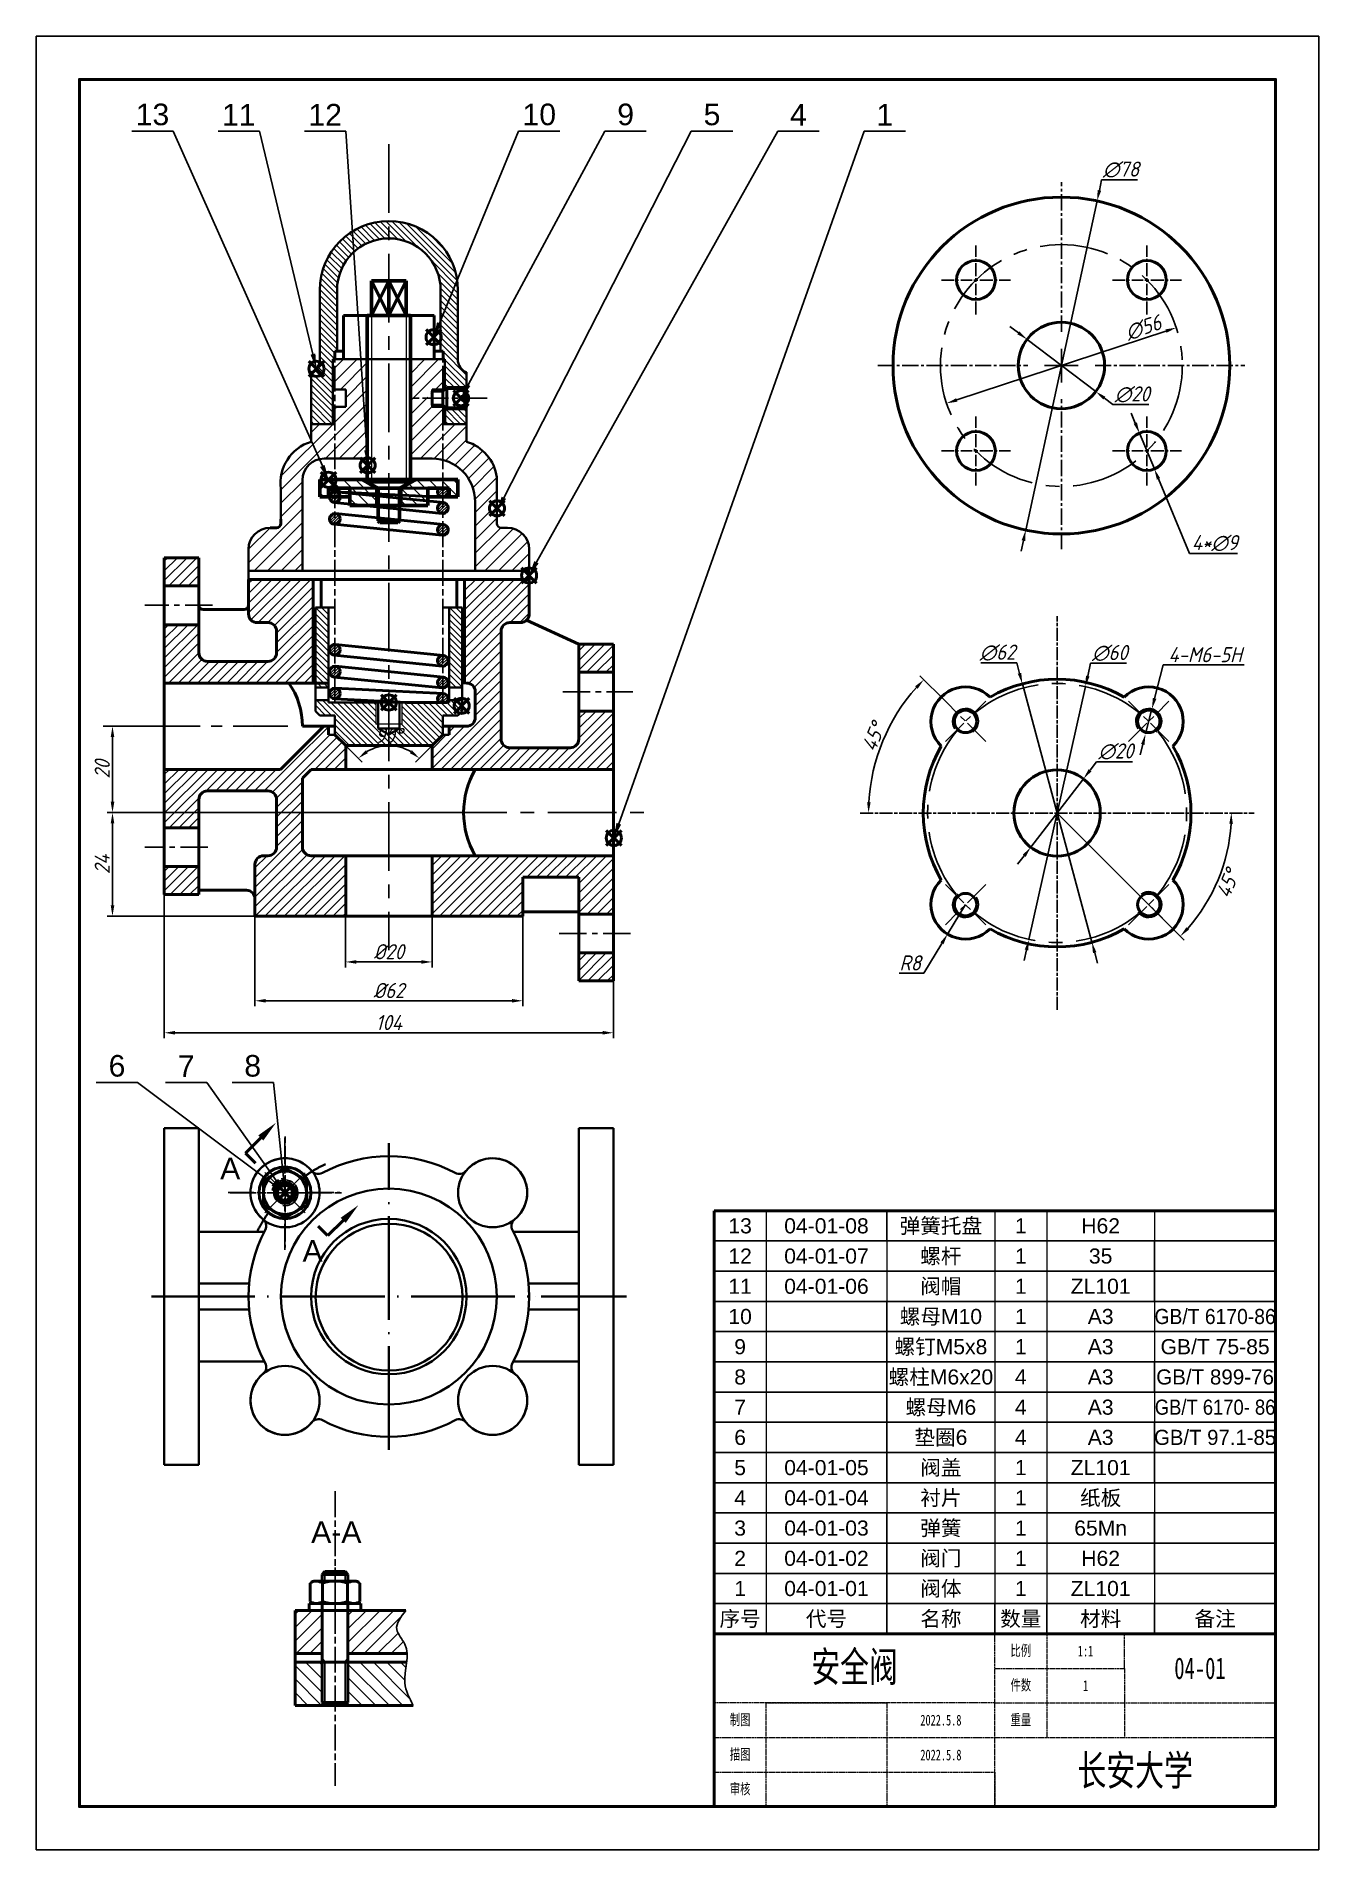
# Model space of a CAD drawing. Header units: millimetres. Extents: x 0 to 297, y 0 to 420.
import ezdxf

# ---------------------------------------------------------------- set-up
doc = ezdxf.new("R2010")
doc.units = ezdxf.units.MM
for name, pattern in [('ACAD_ISO04W100', [30, 24, -3, 0, -3]), ('AM_ISO08W050', [18, 12, -1.5, 3, -1.5]), ('AM_ISO08W050x2', [9, 6, -0.75, 1.5, -0.75]), ('CENTER', [50.8, 31.75, -6.35, 6.35, -6.35]), ('CENTER2', [1.125, 0.75, -0.125, 0.125, -0.125])]:
    doc.linetypes.add(name, pattern=pattern)
for name, color, linetype, lineweight in [('AM_0', 7, 'Continuous', 50), ('AM_0N', 7, 'Continuous', 50), ('AM_10', 7, 'AM_ISO08W050', 50), ('AM_4', 3, 'Continuous', 25), ('AM_4N', 3, 'Continuous', 25), ('AM_5', 3, 'Continuous', 25), ('AM_7', 4, 'AM_ISO08W050', 25), ('AM_7N', 4, 'AM_ISO08W050', 25), ('AM_8N', 1, 'Continuous', 25), ('弹簧', 7, 'Continuous', 40), ('标题栏', 7, 'CENTER2', 15), ('粗实线', 7, 'Continuous', 50), ('衬片', 7, 'Continuous', 40), ('阀帽', 7, 'Continuous', 40), ('阀盖', 7, 'Continuous', 40), ('阀门', 7, 'Continuous', 40), ('阴影', 7, 'Continuous', 9)]:
    doc.layers.add(name, color=color, linetype=linetype, lineweight=lineweight)
doc.layers.add('AM_12', color=7, linetype='Continuous', lineweight=50, plot=False)
doc.layers.add('AM_12N', color=7, linetype='Continuous', lineweight=50, plot=False)
for name, color, linetype in [('中心线', 7, 'Continuous'), ('文字', 7, 'Continuous'), ('点划线', 3, 'CENTER'), ('螺杆', 7, 'Continuous')]:
    doc.layers.add(name, color=color, linetype=linetype)
doc.styles.get("Standard").update_dxf_attribs({"font": 'arial.ttf'})
doc.styles.add('数字', font='isocp.shx', dxfattribs={"oblique": 15})
doc.styles.add('汉字', font='simfang.ttf', dxfattribs={"width": 0.7, "height": 5})
doc.dimstyles.new('GB-test$0', dxfattribs={"dimtxt": 3.5, "dimasz": 2.5, "dimexe": 1.25, "dimexo": 0, "dimtad": 1, "dimdsep": 46, "dimtxsty": '数字', "dimcen": 2.5, "dimadec": 0, "dimazin": 0, "dimtfac": 1, "dimtmove": 0, "dimatfit": 3, "dimfxl": 1, "dimarcsym": 0})
doc.dimstyles.new('GB-test$2', dxfattribs={"dimtxt": 3.5, "dimasz": 2.5, "dimexe": 1.25, "dimexo": 0, "dimtad": 2, "dimdsep": 46, "dimtxsty": '数字', "dimcen": 2.5, "dimadec": 0, "dimazin": 0, "dimtfac": 1, "dimtmove": 0, "dimatfit": 3, "dimfxl": 1, "dimarcsym": 0})
doc.dimstyles.new('GB-test$3', dxfattribs={"dimtxt": 3.5, "dimasz": 2.5, "dimexe": 1.25, "dimexo": 0, "dimtad": 1, "dimtoh": 1, "dimdsep": 46, "dimtxsty": '数字', "dimcen": 2.5, "dimadec": 0, "dimazin": 0, "dimtfac": 1, "dimtmove": 0, "dimatfit": 0, "dimfxl": 1, "dimarcsym": 0})
doc.dimstyles.new('GB-test$4', dxfattribs={"dimtxt": 3.5, "dimasz": 2.5, "dimexe": 1.25, "dimexo": 0, "dimtad": 1, "dimtoh": 1, "dimdsep": 46, "dimtxsty": '数字', "dimcen": 2.5, "dimadec": 0, "dimazin": 0, "dimtfac": 1, "dimtmove": 0, "dimatfit": 0, "dimfxl": 1, "dimarcsym": 0})
pattern_1 = [(45, (-585.8498, 6.2091), (-1.122532, 1.122532), [])]

msp = doc.modelspace()

# ---------------------------------------------------------------- texts
at = {"layer": 'AM_10', "color": 7, "lineweight": 50, "ltscale": 0.5, "char_height": 5, "attachment_point": 5}
for s, insert in [('A', (44.918, 157.773)), ('A', (64, 138.691)), ('A-A', (69.485, 73.569))]:
    msp.add_mtext(s, dxfattribs=dict(at, insert=insert))
at = {"layer": '文字', "ltscale": 0.5, "attachment_point": 5, "style": '汉字'}
for s, width, insert, char_height in [('04-01', 35, (269.5, 42), 5), ('件数', 12, (228, 38), 2.5), ('1', 18, (243, 38), 2.5), ('制图', 13.15442, (163, 30), 2.5), ('2022.5.8', 25, (209.5, 30), 2.5), ('重量', 12, (228, 30), 2.5), ('描图', 12, (163, 21.965), 2.5), ('2022.5.8', 25, (209.5, 21.93), 2.5), ('长安大学', 65, (254.5, 18), 7), ('审核', 12, (163, 13.965), 2.5)]:
    msp.add_mtext_dynamic_manual_height_columns(s, width=width, gutter_width=12.5, heights=[0], dxfattribs=dict(at, insert=insert, char_height=char_height))
at = {"layer": '标题栏', "color": 0, "ltscale": 0.5, "char_height": 3.5, "attachment_point": 2}
for s, insert in [('13', (163, 146.25)), ('04-01-08', (183, 146.25)), ('弹簧托盘', (209.5, 146.25)), ('1', (228, 146.25)), ('H62', (246.5, 146.25)), ('12', (163, 139.25)), ('04-01-07', (183, 139.25)), ('螺杆', (209.5, 139.25)), ('1', (228, 139.25)), ('35', (246.5, 139.25)), ('11', (163, 132.25)), ('04-01-06', (183, 132.25)), ('阀帽', (209.5, 132.25)), ('1', (228, 132.25)), ('ZL101', (246.5, 132.25)), ('10', (163, 125.25)), ('螺母M10', (209.5, 125.25)), ('1', (228, 125.25)), ('A3', (246.5, 125.25)), ('\\W0.914128;GB/T 6170-86', (273, 125.25)), ('9', (163, 118.25)), ('螺钉M5x8', (209.5, 118.25)), ('1', (228, 118.25)), ('A3', (246.5, 118.25)), ('GB/T 75-85', (273, 118.25)), ('8', (163, 111.25)), ('螺柱M6x20', (209.5, 111.25)), ('4', (228, 111.25)), ('A3', (246.5, 111.25)), ('\\W0.974151;GB/T 899-76', (273, 111.25)), ('7', (163, 104.25)), ('螺母M6', (209.5, 104.25)), ('4', (228, 104.25)), ('A3', (246.5, 104.25)), ('\\W0.870605;GB/T 6170- 86', (273, 104.25)), ('6', (163, 97.25)), ('垫圈6', (209.5, 97.25)), ('4', (228, 97.25)), ('A3', (246.5, 97.25)), ('\\W0.962825;GB/T 97.1-85', (273, 97.25)), ('5', (163, 90.25)), ('04-01-05', (183, 90.25)), ('{\\fSimSun|b0|i0|c134|p2;阀\\fMS PGothic|b0|i0|c128|p34;盖}', (209.5, 90.25)), ('1', (228, 90.25)), ('ZL101', (246.5, 90.25)), ('4', (163, 83.25)), ('04-01-04', (183, 83.25)), ('衬片', (209.5, 83.25)), ('1', (228, 83.25)), ('纸板', (246.5, 83.25)), ('3', (163, 76.25)), ('04-01-03', (183, 76.25)), ('弹簧', (209.5, 76.25)), ('1', (228, 76.25)), ('65Mn', (246.5, 76.25)), ('2', (163, 69.25)), ('04-01-02', (183, 69.25)), ('阀门', (209.5, 69.25)), ('1', (228, 69.25)), ('H62', (246.5, 69.25)), ('1', (163, 62.25)), ('04-01-01', (183, 62.25)), ('阀体', (209.5, 62.25)), ('1', (228, 62.25)), ('ZL101', (246.5, 62.25)), ('序号', (163, 55.25)), ('代号', (183, 55.25)), ('名称', (209.5, 55.25)), ('数量', (228, 55.25)), ('材料', (246.5, 55.25)), ('备注', (273, 55.25))]:
    msp.add_mtext(s, dxfattribs=dict(at, insert=insert))
at = {"layer": '标题栏', "ltscale": 0.5, "attachment_point": 5, "style": '汉字'}
for s, width, insert, char_height in [('安全阀', 65, (189.5, 42), 7), ('比例', 12, (228, 46), 2.5), ('1:1', 18, (243, 46), 2.5)]:
    msp.add_mtext_dynamic_manual_height_columns(s, width=width, gutter_width=12.5, heights=[0], dxfattribs=dict(at, insert=insert, char_height=char_height))

# ---------------------------------------------------------------- blocks, each defined once
blk = doc.blocks.new('*S1')
at = {"layer": 'AM_12N', "color": 4, "ltscale": 0.5}
for p, q in [((611.79, 263.96), (615.29, 267.46)), ((611.79, 267.46), (615.29, 263.96))]:
    blk.add_line(p, q, dxfattribs=at)
blk.add_circle((613.54, 265.71), 1.75, dxfattribs=at)
blk = doc.blocks.new('*U36')
at = {"layer": '点划线', "color": 0, "linetype": 'CENTER2', "ltscale": 4, "transparency": 16777216}
for p, q in [((0, 0.9), (0, 8)), ((-8, 0), (-0.9, 0)), ((0.9, 0), (8, 0)), ((0, -8), (0, -0.9))]:
    blk.add_line(p, q, dxfattribs=at)
at = {"layer": '点划线', "color": 0, "linetype": 'Continuous', "ltscale": 4, "transparency": 16777216}
for p, q in [((-0.45, 0), (0.45, 0)), ((0, -0.45), (0, 0.45))]:
    blk.add_line(p, q, dxfattribs=at)
blk = doc.blocks.new('*U37')
at = {"layer": '点划线', "color": 0, "linetype": 'CENTER2', "ltscale": 4, "transparency": 16777216}
for p, q in [((0, 0.9), (0, 8)), ((-8, 0), (-0.9, 0)), ((0.9, 0), (8, 0)), ((0, -8), (0, -0.9))]:
    blk.add_line(p, q, dxfattribs=at)
at = {"layer": '点划线', "color": 0, "linetype": 'Continuous', "ltscale": 4, "transparency": 16777216}
for p, q in [((-0.45, 0), (0.45, 0)), ((0, -0.45), (0, 0.45))]:
    blk.add_line(p, q, dxfattribs=at)
blk = doc.blocks.new('*U38')
at = {"layer": '点划线', "color": 0, "linetype": 'CENTER2', "ltscale": 4, "transparency": 16777216}
for p, q in [((0, 0.9), (0, 8)), ((-8, 0), (-0.9, 0)), ((0.9, 0), (8, 0)), ((0, -8), (0, -0.9))]:
    blk.add_line(p, q, dxfattribs=at)
at = {"layer": '点划线', "color": 0, "linetype": 'Continuous', "ltscale": 4, "transparency": 16777216}
for p, q in [((-0.45, 0), (0.45, 0)), ((0, -0.45), (0, 0.45))]:
    blk.add_line(p, q, dxfattribs=at)
blk = doc.blocks.new('*U39')
at = {"layer": '点划线', "color": 0, "linetype": 'CENTER2', "ltscale": 4, "transparency": 16777216}
for p, q in [((0, 0.9), (0, 8)), ((-8, 0), (-0.9, 0)), ((0.9, 0), (8, 0)), ((0, -8), (0, -0.9))]:
    blk.add_line(p, q, dxfattribs=at)
at = {"layer": '点划线', "color": 0, "linetype": 'Continuous', "ltscale": 4, "transparency": 16777216}
for p, q in [((-0.45, 0), (0.45, 0)), ((0, -0.45), (0, 0.45))]:
    blk.add_line(p, q, dxfattribs=at)
blk = doc.blocks.new('*U40')
at = {"layer": '点划线', "color": 0, "linetype": 'CENTER2', "ltscale": 5, "transparency": 16777216}
for p, q in [((0, 7.8), (0, 42.5)), ((-42.5, 0), (-7.8, 0)), ((7.8, 0), (42.5, 0)), ((0, -42.5), (0, -7.8))]:
    blk.add_line(p, q, dxfattribs=at)
at = {"layer": '点划线', "color": 0, "linetype": 'Continuous', "ltscale": 5, "transparency": 16777216}
for p, q in [((-3.9, 0), (3.9, 0)), ((0, -3.9), (0, 3.9))]:
    blk.add_line(p, q, dxfattribs=at)
blk = doc.blocks.new('*D47')
at = {"layer": 'AM_5', "color": 0, "lineweight": -2, "transparency": 16777216}
for p, q in [((246.2, 384.31), (246.73, 386.75)), ((246.73, 386.75), (255.06, 386.75)), ((229.14, 305.63), (245.67, 381.86)), ((228.61, 303.19), (228.08, 300.75))]:
    blk.add_line(p, q, dxfattribs=at)
at = {"layer": 'AM_5', "color": 0, "transparency": 16777216}
for points in [[(245.8, 384.39), (246.61, 384.22), (245.67, 381.86)], [(228.2, 303.28), (229.02, 303.1), (229.14, 305.63)]]:
    blk.add_solid(points, dxfattribs=at)
at = {"layer": 'Defpoints', "color": 0, "transparency": 16777216}
for p in [(245.67, 381.86), (229.14, 305.63)]:
    blk.add_point(p, dxfattribs=at)
at = {"layer": 'AM_5', "color": 0, "transparency": 16777216, "insert": (251.21, 389.12), "char_height": 3.5, "attachment_point": 5, "style": '数字'}
blk.add_mtext('∅78', dxfattribs=at)
blk = doc.blocks.new('*D48')
at = {"layer": 'AM_5', "color": 0, "lineweight": -2, "transparency": 16777216}
blk.add_line((213.19, 335.77), (261.63, 351.73), dxfattribs=at)
at = {"layer": 'AM_5', "color": 0, "transparency": 16777216}
for points in [[(261.5, 352.12), (261.76, 351.33), (264, 352.51)], [(213.06, 336.17), (213.32, 335.37), (210.81, 334.99)]]:
    blk.add_solid(points, dxfattribs=at)
at = {"layer": 'Defpoints', "color": 0, "transparency": 16777216}
for p in [(264, 352.51), (210.81, 334.99)]:
    blk.add_point(p, dxfattribs=at)
at = {"layer": 'AM_5', "color": 0, "transparency": 16777216, "insert": (256.38, 352.5), "char_height": 3.5, "attachment_point": 5, "rotation": 18.234, "style": '数字'}
blk.add_mtext('∅56', dxfattribs=at)
blk = doc.blocks.new('*D49')
at = {"layer": 'AM_5', "color": 0, "lineweight": -2, "transparency": 16777216}
for p, q in [((227.45, 351.31), (225.46, 352.82)), ((229.44, 349.8), (245.37, 337.7)), ((247.36, 336.19), (249.35, 334.68)), ((249.35, 334.68), (257.64, 334.68))]:
    blk.add_line(p, q, dxfattribs=at)
at = {"layer": 'AM_5', "color": 0, "transparency": 16777216}
for points in [[(227.7, 351.64), (227.2, 350.98), (229.44, 349.8)], [(247.61, 336.52), (247.11, 335.86), (245.37, 337.7)]]:
    blk.add_solid(points, dxfattribs=at)
at = {"layer": 'Defpoints', "color": 0, "transparency": 16777216}
for p in [(229.44, 349.8), (245.37, 337.7)]:
    blk.add_point(p, dxfattribs=at)
at = {"layer": 'AM_5', "color": 0, "transparency": 16777216, "insert": (253.81, 337.05), "char_height": 3.5, "attachment_point": 5, "style": '数字'}
blk.add_mtext('∅20', dxfattribs=at)
blk = doc.blocks.new('*D50')
at = {"layer": 'AM_5', "color": 0, "lineweight": -2, "transparency": 16777216}
for p, q in [((254.52, 330.41), (253.56, 332.72)), ((255.48, 328.1), (258.93, 319.79)), ((259.89, 317.49), (267.07, 300.24)), ((267.07, 300.24), (278.16, 300.24))]:
    blk.add_line(p, q, dxfattribs=at)
at = {"layer": 'AM_5', "color": 0, "transparency": 16777216}
for points in [[(254.9, 330.57), (254.13, 330.25), (255.48, 328.1)], [(260.28, 317.65), (259.51, 317.33), (258.93, 319.79)]]:
    blk.add_solid(points, dxfattribs=at)
at = {"layer": 'Defpoints', "color": 0, "transparency": 16777216}
for p in [(255.48, 328.1), (258.93, 319.79)]:
    blk.add_point(p, dxfattribs=at)
at = {"layer": 'AM_5', "color": 0, "transparency": 16777216, "insert": (272.93, 302.61), "char_height": 3.5, "attachment_point": 5, "style": '数字'}
blk.add_mtext('4*∅9', dxfattribs=at)
blk = doc.blocks.new('*U25')
at = {"layer": 'AM_0'}
blk.add_circle((747.09, 261.32), 2.59, dxfattribs=at)
at = {"layer": 'AM_4'}
blk.add_arc((747.09, 261.32), 3, 305, 215, dxfattribs=at)
at = {"layer": 'AM_7', "linetype": 'AM_ISO08W050x2'}
for p, q in [((742.42, 256.65), (751.76, 265.98)), ((751.76, 256.65), (742.42, 265.98))]:
    blk.add_line(p, q, dxfattribs=at)
blk = doc.blocks.new('*U26')
at = {"layer": 'AM_0'}
blk.add_circle((747.09, 218.89), 2.59, dxfattribs=at)
at = {"layer": 'AM_4'}
blk.add_arc((747.09, 218.89), 3, 125, 35, dxfattribs=at)
at = {"layer": 'AM_7', "linetype": 'AM_ISO08W050x2'}
for p, q in [((751.76, 223.56), (742.42, 214.22)), ((742.42, 223.56), (751.76, 214.22))]:
    blk.add_line(p, q, dxfattribs=at)
blk = doc.blocks.new('*U27')
at = {"layer": 'AM_0'}
blk.add_circle((789.52, 218.89), 2.59, dxfattribs=at)
at = {"layer": 'AM_4'}
blk.add_arc((789.52, 218.89), 3, 215, 125, dxfattribs=at)
at = {"layer": 'AM_7', "linetype": 'AM_ISO08W050x2'}
for p, q in [((784.85, 223.56), (794.18, 214.22)), ((784.85, 214.22), (794.18, 223.56))]:
    blk.add_line(p, q, dxfattribs=at)
blk = doc.blocks.new('*D51')
at = {"layer": 'AM_5', "color": 0, "lineweight": -2, "transparency": 16777216}
for p, q in [((230.31, 232.18), (242.52, 248.03)), ((244.04, 250.01), (245.57, 251.99)), ((245.57, 251.99), (253.85, 251.99)), ((228.79, 230.2), (227.26, 228.22))]:
    blk.add_line(p, q, dxfattribs=at)
at = {"layer": 'AM_5', "color": 0, "transparency": 16777216}
for points in [[(243.71, 250.26), (244.37, 249.75), (242.52, 248.03)], [(228.46, 230.45), (229.12, 229.94), (230.31, 232.18)]]:
    blk.add_solid(points, dxfattribs=at)
at = {"layer": 'Defpoints', "color": 0, "transparency": 16777216}
for p in [(242.52, 248.03), (230.31, 232.18)]:
    blk.add_point(p, dxfattribs=at)
at = {"layer": 'AM_5', "color": 0, "transparency": 16777216, "insert": (250.02, 254.36), "char_height": 3.5, "attachment_point": 5, "style": '数字'}
blk.add_mtext('∅20', dxfattribs=at)
blk = doc.blocks.new('*D52')
at = {"layer": 'AM_5', "color": 0, "lineweight": -2, "transparency": 16777216}
for p, q in [((243.5, 271.82), (244.16, 274.79)), ((244.16, 274.79), (252.45, 274.79)), ((229.87, 210.82), (242.96, 269.38)), ((229.33, 208.38), (228.78, 205.95))]:
    blk.add_line(p, q, dxfattribs=at)
at = {"layer": 'AM_5', "color": 0, "transparency": 16777216}
for points in [[(243.09, 271.91), (243.91, 271.73), (242.96, 269.38)], [(228.92, 208.48), (229.74, 208.29), (229.87, 210.82)]]:
    blk.add_solid(points, dxfattribs=at)
at = {"layer": 'Defpoints', "color": 0, "transparency": 16777216}
for p in [(242.96, 269.38), (229.87, 210.82)]:
    blk.add_point(p, dxfattribs=at)
at = {"layer": 'AM_5', "color": 0, "transparency": 16777216, "insert": (248.62, 277.16), "char_height": 3.5, "attachment_point": 5, "style": '数字'}
blk.add_mtext('∅60', dxfattribs=at)
blk = doc.blocks.new('*D53')
at = {"layer": 'AM_5', "color": 0, "lineweight": -2, "transparency": 16777216}
for p, q in [((227.06, 274.87), (218.76, 274.87)), ((227.71, 272.45), (227.06, 274.87)), ((244.47, 210.17), (228.36, 270.04)), ((245.12, 207.75), (245.77, 205.34))]:
    blk.add_line(p, q, dxfattribs=at)
at = {"layer": 'AM_5', "color": 0, "transparency": 16777216}
for points in [[(228.11, 272.56), (227.31, 272.34), (228.36, 270.04)], [(245.52, 207.86), (244.72, 207.65), (244.47, 210.17)]]:
    blk.add_solid(points, dxfattribs=at)
at = {"layer": 'Defpoints', "color": 0, "transparency": 16777216}
for p in [(228.36, 270.04), (244.47, 210.17)]:
    blk.add_point(p, dxfattribs=at)
at = {"layer": 'AM_5', "color": 0, "transparency": 16777216, "insert": (222.6, 277.24), "char_height": 3.5, "attachment_point": 5, "style": '数字'}
blk.add_mtext('∅62', dxfattribs=at)
blk = doc.blocks.new('*D54')
at = {"layer": 'AM_5', "color": 0, "lineweight": -2, "transparency": 16777216}
blk.add_line((236.41, 240.1), (265.83, 210.68), dxfattribs=at)
blk.add_arc((236.41, 240.1), 40.36, 318.55, 356.45, dxfattribs=at)
at = {"layer": 'AM_5', "color": 0, "transparency": 16777216}
for points in [[(276.28, 237.62), (277.11, 237.59), (276.77, 240.1)], [(266.97, 213.1), (266.36, 213.67), (264.95, 211.57)]]:
    blk.add_solid(points, dxfattribs=at)
at = {"layer": 'Defpoints', "color": 0, "transparency": 16777216}
for p in [(210.53, 265.98), (219.87, 256.65), (190.81, 240.1), (282.02, 240.1), (271.36, 219.93)]:
    blk.add_point(p, dxfattribs=at)
at = {"layer": 'AM_5', "color": 0, "transparency": 16777216, "insert": (275.89, 223.75), "char_height": 3.5, "attachment_point": 5, "rotation": 67.5, "style": '数字'}
blk.add_mtext('45°', dxfattribs=at)
blk = doc.blocks.new('*D55')
at = {"layer": 'AM_5', "color": 0, "lineweight": -2, "transparency": 16777216}
for p, q in [((215.2, 218.89), (211.04, 212.06)), ((209.74, 209.92), (205.54, 203.02)), ((205.54, 203.02), (199.87, 203.02))]:
    blk.add_line(p, q, dxfattribs=at)
at = {"layer": 'AM_5', "color": 0, "transparency": 16777216}
blk.add_solid([(209.38, 210.14), (210.1, 209.71), (211.04, 212.06)], dxfattribs=at)
at = {"layer": 'Defpoints', "color": 0, "transparency": 16777216}
for p in [(215.2, 218.89), (211.04, 212.06)]:
    blk.add_point(p, dxfattribs=at)
at = {"layer": 'AM_5', "color": 0, "transparency": 16777216, "insert": (202.39, 205.39), "char_height": 3.5, "attachment_point": 5, "style": '数字'}
blk.add_mtext('R8', dxfattribs=at)
blk = doc.blocks.new('*U28')
at = {"layer": 'AM_0'}
blk.add_circle((789.52, 261.32), 2.59, dxfattribs=at)
at = {"layer": 'AM_4'}
blk.add_arc((789.52, 261.32), 3, 305, 215, dxfattribs=at)
at = {"layer": 'AM_7', "linetype": 'AM_ISO08W050x2'}
for p, q in [((784.85, 256.65), (794.18, 265.98)), ((794.18, 256.65), (784.85, 265.98))]:
    blk.add_line(p, q, dxfattribs=at)
blk = doc.blocks.new('*D56')
at = {"layer": 'AM_5', "color": 0, "lineweight": -2, "transparency": 16777216}
for p, q in [((259, 266.64), (260.99, 274.4)), ((260.99, 274.4), (279.77, 274.4)), ((256.88, 258.41), (258.37, 264.22)), ((256.26, 255.99), (255.64, 253.57))]:
    blk.add_line(p, q, dxfattribs=at)
at = {"layer": 'AM_5', "color": 0, "transparency": 16777216}
for points in [[(258.59, 266.75), (259.4, 266.54), (258.37, 264.22)], [(255.86, 256.09), (256.66, 255.89), (256.88, 258.41)]]:
    blk.add_solid(points, dxfattribs=at)
at = {"layer": 'Defpoints', "color": 0, "transparency": 16777216}
for p in [(258.37, 264.22), (256.88, 258.41)]:
    blk.add_point(p, dxfattribs=at)
at = {"layer": 'AM_5', "color": 0, "transparency": 16777216, "insert": (270.69, 276.78), "char_height": 3.5, "attachment_point": 5, "style": '数字'}
blk.add_mtext('4-M6-5H', dxfattribs=at)
blk = doc.blocks.new('*U29')
at = {"layer": 'AM_0N'}
for p, q in [((598.74, 64.42), (598.08, 63.76)), ((604.08, 63.76), (598.08, 63.76)), ((598.08, 63.76), (598.08, 62.22)), ((598.74, 64.42), (603.41, 64.42)), ((603.41, 64.42), (604.08, 63.76)), ((604.08, 63.76), (604.08, 62.22)), ((598.08, 55.42), (598.08, 44.42)), ((604.08, 55.42), (604.08, 44.42)), ((598.08, 44.42), (598.08, 43.42)), ((598.08, 43.42), (598.08, 34.09)), ((604.08, 43.42), (598.08, 43.42)), ((604.08, 44.42), (604.08, 43.42)), ((604.08, 43.42), (604.08, 34.09)), ((598.08, 34.09), (598.74, 33.42)), ((604.08, 34.09), (598.08, 34.09)), ((604.08, 34.09), (603.41, 33.42)), ((603.41, 33.42), (598.74, 33.42))]:
    blk.add_line(p, q, dxfattribs=at)
at = {"layer": 'AM_4N'}
for p, q in [((598.69, 64.37), (598.69, 62.22)), ((603.46, 64.37), (603.46, 62.22)), ((598.08, 44.42), (598.69, 43.42)), ((598.69, 43.42), (598.69, 33.47)), ((604.08, 44.42), (603.46, 43.42)), ((603.46, 43.42), (603.46, 33.47))]:
    blk.add_line(p, q, dxfattribs=at)
at = {"layer": 'AM_7N', "linetype": 'AM_ISO08W050x2'}
blk.add_line((601.08, 83.02), (601.08, 14.82), dxfattribs=at)
blk = doc.blocks.new('*U30')
at = {"layer": 'AM_0N'}
for p, q in [((596.08, 57.02), (595.08, 57.02)), ((595.08, 57.02), (595.08, 55.42)), ((595.08, 55.42), (607.08, 55.42)), ((607.08, 57.02), (606.08, 57.02)), ((607.08, 55.42), (607.08, 57.02))]:
    blk.add_line(p, q, dxfattribs=at)
at = {"layer": 'AM_7N', "linetype": 'AM_ISO08W050x2'}
blk.add_line((601.08, 54.46), (601.08, 57.98), dxfattribs=at)
blk = doc.blocks.new('*U31')
at = {"layer": 'AM_0N'}
for p, q in [((595.3, 61.77), (596.08, 62.22)), ((595.3, 57.47), (595.3, 61.77)), ((596.08, 62.22), (606.08, 62.22)), ((598.19, 57.47), (598.19, 61.77)), ((603.96, 57.47), (603.96, 61.77)), ((606.85, 61.77), (606.08, 62.22)), ((606.85, 57.47), (606.85, 61.77)), ((595.3, 57.47), (596.08, 57.02)), ((596.08, 57.02), (606.08, 57.02)), ((606.85, 57.47), (606.08, 57.02))]:
    blk.add_line(p, q, dxfattribs=at)
for centre, radius, start, end in [((596.74, 59.67), 2.55, 55.5615, 115.5615), ((601.08, 52.68), 9.54, 72.383, 107.617), ((605.41, 59.67), 2.55, 64.4385, 124.4385), ((596.74, 59.57), 2.55, 244.4385, 304.4385), ((601.08, 66.56), 9.54, 252.383, 287.617), ((605.41, 59.57), 2.55, 235.5615, 295.5615)]:
    blk.add_arc(centre, radius, start, end, dxfattribs=at)
at = {"layer": 'AM_7N', "linetype": 'AM_ISO08W050x2'}
blk.add_line((601.08, 53.9), (601.08, 65.34), dxfattribs=at)
blk = doc.blocks.new('*D57')
at = {"layer": 'AM_5', "color": 0, "lineweight": -2, "transparency": 16777216}
for p, q in [((29.65, 221.21), (29.65, 187.96)), ((133.65, 201.21), (133.65, 187.96)), ((32.15, 189.21), (131.15, 189.21))]:
    blk.add_line(p, q, dxfattribs=at)
at = {"layer": 'AM_5', "color": 0, "transparency": 16777216}
for points in [[(32.15, 189.63), (32.15, 188.79), (29.65, 189.21)], [(131.15, 189.63), (131.15, 188.79), (133.65, 189.21)]]:
    blk.add_solid(points, dxfattribs=at)
at = {"layer": 'Defpoints', "color": 0, "transparency": 16777216}
for p in [(29.65, 221.21), (133.65, 201.21), (133.65, 189.21)]:
    blk.add_point(p, dxfattribs=at)
at = {"layer": 'AM_5', "color": 0, "transparency": 16777216, "insert": (81.65, 191.58), "char_height": 3.5, "attachment_point": 5, "style": '数字'}
blk.add_mtext('104', dxfattribs=at)
blk = doc.blocks.new('*D42')
at = {"layer": 'AM_5', "color": 0, "lineweight": -2, "transparency": 16777216}
for p, q in [((71.65, 216.21), (71.65, 204.36)), ((91.65, 216.21), (91.65, 204.36)), ((74.15, 205.61), (89.15, 205.61))]:
    blk.add_line(p, q, dxfattribs=at)
at = {"layer": 'AM_5', "color": 0, "transparency": 16777216}
for points in [[(74.15, 206.03), (74.15, 205.19), (71.65, 205.61)], [(89.15, 206.03), (89.15, 205.19), (91.65, 205.61)]]:
    blk.add_solid(points, dxfattribs=at)
at = {"layer": 'Defpoints', "color": 0, "transparency": 16777216}
for p in [(71.65, 216.21), (91.65, 216.21), (91.65, 205.61)]:
    blk.add_point(p, dxfattribs=at)
at = {"layer": 'AM_5', "color": 0, "transparency": 16777216, "insert": (81.65, 207.98), "char_height": 3.5, "attachment_point": 5, "style": '数字'}
blk.add_mtext('%%C20', dxfattribs=at)
blk = doc.blocks.new('*D43')
at = {"layer": 'AM_5', "color": 0, "lineweight": -2, "transparency": 16777216}
for p, q in [((50.65, 216.21), (50.65, 195.37)), ((112.65, 216.21), (112.65, 195.37)), ((53.15, 196.62), (110.15, 196.62))]:
    blk.add_line(p, q, dxfattribs=at)
at = {"layer": 'AM_5', "color": 0, "transparency": 16777216}
for points in [[(53.15, 197.03), (53.15, 196.2), (50.65, 196.62)], [(110.15, 197.03), (110.15, 196.2), (112.65, 196.62)]]:
    blk.add_solid(points, dxfattribs=at)
at = {"layer": 'Defpoints', "color": 0, "transparency": 16777216}
for p in [(50.65, 216.21), (112.65, 216.21), (112.65, 196.62)]:
    blk.add_point(p, dxfattribs=at)
at = {"layer": 'AM_5', "color": 0, "transparency": 16777216, "insert": (81.65, 198.99), "char_height": 3.5, "attachment_point": 5, "style": '数字'}
blk.add_mtext('%%C62', dxfattribs=at)
blk = doc.blocks.new('*D44')
at = {"layer": 'AM_5', "color": 0, "lineweight": -2, "transparency": 16777216}
for p, q in [((93.09, 240.21), (16.4, 240.21)), ((17.65, 218.71), (17.65, 237.71)), ((50.65, 216.21), (16.4, 216.21))]:
    blk.add_line(p, q, dxfattribs=at)
at = {"layer": 'AM_5', "color": 0, "transparency": 16777216}
for points in [[(17.24, 237.71), (18.07, 237.71), (17.65, 240.21)], [(17.24, 218.71), (18.07, 218.71), (17.65, 216.21)]]:
    blk.add_solid(points, dxfattribs=at)
at = {"layer": 'Defpoints', "color": 0, "transparency": 16777216}
for p in [(17.65, 240.21), (93.09, 240.21), (50.65, 216.21)]:
    blk.add_point(p, dxfattribs=at)
at = {"layer": 'AM_5', "color": 0, "transparency": 16777216, "insert": (15.28, 228.21), "char_height": 3.5, "attachment_point": 5, "rotation": 90, "style": '数字'}
blk.add_mtext('24', dxfattribs=at)
blk = doc.blocks.new('*D45')
at = {"layer": 'AM_5', "color": 0, "lineweight": -2, "transparency": 16777216}
for p, q in [((29.65, 260.21), (16.4, 260.21)), ((17.65, 242.71), (17.65, 257.71)), ((98.97, 240.21), (16.4, 240.21))]:
    blk.add_line(p, q, dxfattribs=at)
at = {"layer": 'AM_5', "color": 0, "transparency": 16777216}
for points in [[(17.24, 257.71), (18.07, 257.71), (17.65, 260.21)], [(17.24, 242.71), (18.07, 242.71), (17.65, 240.21)]]:
    blk.add_solid(points, dxfattribs=at)
at = {"layer": 'Defpoints', "color": 0, "transparency": 16777216}
for p in [(17.65, 260.21), (29.65, 260.21), (98.97, 240.21)]:
    blk.add_point(p, dxfattribs=at)
at = {"layer": 'AM_5', "color": 0, "transparency": 16777216, "insert": (15.28, 250.21), "char_height": 3.5, "attachment_point": 5, "rotation": 90, "style": '数字'}
blk.add_mtext('20', dxfattribs=at)
blk = doc.blocks.new('*D46')
at = {"layer": 'AM_5', "color": 0, "lineweight": -2, "transparency": 16777216}
for p, q in [((71.65, 255.71), (75.46, 251.9)), ((91.65, 255.71), (87.84, 251.9))]:
    blk.add_line(p, q, dxfattribs=at)
blk.add_arc((81.65, 245.71), 10, 59.3615, 120.6385, dxfattribs=at)
at = {"layer": 'AM_5', "color": 0, "transparency": 16777216}
for points in [[(76.81, 253.98), (76.3, 254.64), (74.58, 252.78)], [(87, 254.64), (86.49, 253.98), (88.72, 252.78)]]:
    blk.add_solid(points, dxfattribs=at)
at = {"layer": 'Defpoints', "color": 0, "transparency": 16777216}
for p in [(69.15, 258.21), (94.15, 258.21), (71.65, 255.71), (84.24, 255.37), (91.65, 255.71)]:
    blk.add_point(p, dxfattribs=at)
at = {"layer": 'AM_5', "color": 0, "transparency": 16777216, "insert": (81.65, 258.08), "char_height": 3.5, "attachment_point": 5, "style": '数字'}
blk.add_mtext('90°', dxfattribs=at)
blk = doc.blocks.new('*S2')
at = {"layer": 'AM_12', "color": 4, "ltscale": 0.5}
for p, q in [((663.89, 232.58), (667.39, 236.08)), ((663.89, 236.08), (667.39, 232.58))]:
    blk.add_line(p, q, dxfattribs=at)
blk.add_circle((665.64, 234.33), 1.75, dxfattribs=at)
blk = doc.blocks.new('*S3')
at = {"layer": 'AM_12', "color": 4, "ltscale": 0.5}
for p, q in [((628.65, 263.18), (632.15, 266.68)), ((628.65, 266.68), (632.15, 263.18))]:
    blk.add_line(p, q, dxfattribs=at)
blk.add_circle((630.4, 264.93), 1.75, dxfattribs=at)
blk = doc.blocks.new('*S4')
at = {"layer": 'AM_12', "color": 4, "ltscale": 0.5}
for p, q in [((644.27, 293.37), (647.77, 296.87)), ((644.27, 296.87), (647.77, 293.37))]:
    blk.add_line(p, q, dxfattribs=at)
blk.add_circle((646.02, 295.12), 1.75, dxfattribs=at)
blk = doc.blocks.new('*S5')
at = {"layer": 'AM_12', "color": 4, "ltscale": 0.5}
for p, q in [((636.84, 308.92), (640.34, 312.42)), ((636.84, 312.42), (640.34, 308.92))]:
    blk.add_line(p, q, dxfattribs=at)
blk.add_circle((638.59, 310.67), 1.75, dxfattribs=at)
blk = doc.blocks.new('*U32')
at = {"layer": 'AM_0N'}
blk.add_circle((589.5, 152.15), 6, dxfattribs=at)
at = {"layer": 'AM_7N', "linetype": 'AM_ISO08W050x2'}
for p, q in [((589.45, 138.95), (589.55, 165.35)), ((576.3, 152.21), (602.7, 152.1))]:
    blk.add_line(p, q, dxfattribs=at)
blk = doc.blocks.new('*S6')
at = {"layer": 'AM_12N', "color": 4, "ltscale": 0.5}
for p, q in [((587.75, 150.4), (591.25, 153.9)), ((587.75, 153.9), (591.25, 150.4))]:
    blk.add_line(p, q, dxfattribs=at)
blk.add_circle((589.5, 152.15), 1.75, dxfattribs=at)
blk = doc.blocks.new('*U33')
at = {"layer": 'AM_0N'}
blk.add_circle((589.5, 152.15), 2.34, dxfattribs=at)
at = {"layer": 'AM_4N'}
blk.add_arc((589.5, 152.15), 2.39, 304.7855, 214.7855, dxfattribs=at)
at = {"layer": 'AM_7N', "linetype": 'AM_ISO08W050x2'}
for p, q in [((584.81, 147.5), (594.18, 156.8)), ((584.85, 156.84), (594.15, 147.47))]:
    blk.add_line(p, q, dxfattribs=at)
blk = doc.blocks.new('*S7')
at = {"layer": 'AM_12N', "color": 4, "ltscale": 0.5}
for p, q in [((587.75, 150.4), (591.25, 153.9)), ((587.75, 153.9), (591.25, 150.4))]:
    blk.add_line(p, q, dxfattribs=at)
blk.add_circle((589.5, 152.15), 1.75, dxfattribs=at)
blk = doc.blocks.new('*U34')
at = {"layer": 'AM_0N'}
for p, q in [((589.47, 157.93), (584.49, 155.02)), ((594.49, 155.06), (589.47, 157.93)), ((584.49, 155.02), (584.51, 149.24)), ((594.51, 149.29), (594.49, 155.06)), ((584.51, 149.24), (589.52, 146.38)), ((589.52, 146.38), (594.51, 149.29))]:
    blk.add_line(p, q, dxfattribs=at)
for radius in [5, 2.46]:
    blk.add_circle((589.5, 152.15), radius, dxfattribs=at)
at = {"layer": 'AM_4N'}
blk.add_arc((589.5, 152.15), 3, 260.2549, 170.2549, dxfattribs=at)
at = {"layer": 'AM_7N', "linetype": 'AM_ISO08W050x2'}
for p, q in [((589.44, 164.85), (589.55, 139.45)), ((576.8, 152.1), (602.2, 152.21))]:
    blk.add_line(p, q, dxfattribs=at)
blk = doc.blocks.new('*S8')
at = {"layer": 'AM_12N', "color": 4, "ltscale": 0.5}
for p, q in [((587.72, 150.43), (591.22, 153.93)), ((587.72, 153.93), (591.22, 150.43))]:
    blk.add_line(p, q, dxfattribs=at)
blk.add_circle((589.47, 152.18), 1.75, dxfattribs=at)
blk = doc.blocks.new('*U35')
at = {"layer": 'AM_0N'}
for p, q in [((623.54, 334.59), (623.54, 337.79)), ((623.54, 337.79), (626.04, 337.79)), ((626.04, 337.79), (626.94, 338.69)), ((626.04, 334.59), (626.04, 337.79)), ((626.94, 338.69), (631.11, 338.69)), ((626.94, 333.69), (626.94, 338.69)), ((631.54, 336.59), (630.26, 336.59)), ((630.26, 335.79), (630.26, 336.59)), ((631.11, 336.59), (631.11, 338.69)), ((631.54, 338.25), (631.11, 338.69)), ((631.54, 338.25), (631.54, 336.59)), ((623.54, 334.59), (626.04, 334.59)), ((626.04, 334.59), (626.94, 333.69)), ((631.11, 333.69), (626.94, 333.69)), ((631.54, 335.79), (630.26, 335.79)), ((631.11, 333.69), (631.11, 335.79)), ((631.11, 333.69), (631.54, 334.12)), ((631.54, 335.79), (631.54, 334.12))]:
    blk.add_line(p, q, dxfattribs=at)
at = {"layer": 'AM_4N'}
for p, q in [((626.51, 338.25), (631.54, 338.25)), ((626.51, 334.12), (631.54, 334.12))]:
    blk.add_line(p, q, dxfattribs=at)
at = {"layer": 'AM_7N', "linetype": 'AM_ISO08W050x2'}
blk.add_line((636.34, 336.19), (618.74, 336.19), dxfattribs=at)
blk = doc.blocks.new('*S9')
at = {"layer": 'AM_12N', "color": 4, "ltscale": 0.5}
for p, q in [((632.01, 334.44), (628.51, 337.94)), ((632.01, 337.94), (628.51, 334.44))]:
    blk.add_line(p, q, dxfattribs=at)
blk.add_circle((630.26, 336.19), 1.75, dxfattribs=at)
blk = doc.blocks.new('*S10')
at = {"layer": 'AM_12', "color": 4, "ltscale": 0.5}
for p, q in [((622.16, 348.56), (625.66, 352.06)), ((622.16, 352.06), (625.66, 348.56))]:
    blk.add_line(p, q, dxfattribs=at)
blk.add_circle((623.91, 350.31), 1.75, dxfattribs=at)
blk = doc.blocks.new('*S11')
at = {"layer": 'AM_12', "color": 4, "ltscale": 0.5}
for p, q in [((595.03, 341.24), (598.53, 344.74)), ((595.03, 344.74), (598.53, 341.24))]:
    blk.add_line(p, q, dxfattribs=at)
blk.add_circle((596.78, 342.99), 1.75, dxfattribs=at)
blk = doc.blocks.new('*S12')
at = {"layer": 'AM_12', "color": 4, "ltscale": 0.5}
for p, q in [((606.89, 318.87), (610.39, 322.37)), ((606.89, 322.37), (610.39, 318.87))]:
    blk.add_line(p, q, dxfattribs=at)
blk.add_circle((608.64, 320.62), 1.75, dxfattribs=at)
blk = doc.blocks.new('*S13')
at = {"layer": 'AM_12', "color": 4, "ltscale": 0.5}
for p, q in [((597.82, 315.53), (601.32, 319.03)), ((597.82, 319.03), (601.32, 315.53))]:
    blk.add_line(p, q, dxfattribs=at)
blk.add_circle((599.57, 317.28), 1.75, dxfattribs=at)
blk = doc.blocks.new('*S14')
at = {"layer": 'AM_5', "ltscale": 0.5}
for q in [(625.24, 353.54), (653.17, 398.01)]:
    blk.add_line((643.59, 398.01), q, dxfattribs=at)
at = {"layer": 'AM_5', "linetype": 'Continuous', "ltscale": 0.5}
blk.add_trace([(624.7, 353.76), (625.78, 353.32), (623.91, 350.31)], dxfattribs=at)
at = {"layer": 'AM_5', "color": 7, "ltscale": 0.5, "insert": (648.38, 399.33), "char_height": 5, "attachment_point": 8}
blk.add_mtext('10', dxfattribs=at)
blk = doc.blocks.new('*S15')
at = {"layer": 'AM_5', "ltscale": 0.5}
for q in [(631.92, 339.27), (673.17, 398.01)]:
    blk.add_line((663.59, 398.01), q, dxfattribs=at)
at = {"layer": 'AM_5', "linetype": 'Continuous', "ltscale": 0.5}
blk.add_trace([(631.41, 339.55), (632.43, 338.99), (630.26, 336.19)], dxfattribs=at)
at = {"layer": 'AM_5', "color": 7, "ltscale": 0.5, "insert": (668.38, 399.33), "char_height": 5, "attachment_point": 8}
blk.add_mtext('9', dxfattribs=at)
blk = doc.blocks.new('*S16')
at = {"layer": 'AM_5', "ltscale": 0.5}
for q in [(640.18, 313.11), (693.17, 398.01)]:
    blk.add_line((683.59, 398.01), q, dxfattribs=at)
at = {"layer": 'AM_5', "linetype": 'Continuous', "ltscale": 0.5}
blk.add_trace([(639.66, 313.38), (640.7, 312.85), (638.59, 310)], dxfattribs=at)
at = {"layer": 'AM_5', "color": 7, "ltscale": 0.5, "insert": (688.38, 399.33), "char_height": 5, "attachment_point": 8}
blk.add_mtext('5', dxfattribs=at)
blk = doc.blocks.new('*S17')
at = {"layer": 'AM_5', "ltscale": 0.5}
for q in [(647.72, 298.18), (713.17, 398.01)]:
    blk.add_line((703.59, 398.01), q, dxfattribs=at)
at = {"layer": 'AM_5', "linetype": 'Continuous', "ltscale": 0.5}
blk.add_trace([(647.22, 298.46), (648.23, 297.89), (646.02, 295.12)], dxfattribs=at)
at = {"layer": 'AM_5', "color": 7, "ltscale": 0.5, "insert": (708.38, 399.33), "char_height": 5, "attachment_point": 8}
blk.add_mtext('4', dxfattribs=at)
blk = doc.blocks.new('*S18')
at = {"layer": 'AM_5', "ltscale": 0.5}
for q in [(666.8, 237.63), (733.17, 398.01)]:
    blk.add_line((723.59, 398.01), q, dxfattribs=at)
at = {"layer": 'AM_5', "linetype": 'Continuous', "ltscale": 0.5}
blk.add_trace([(666.25, 237.82), (667.35, 237.43), (665.64, 234.33)], dxfattribs=at)
at = {"layer": 'AM_5', "color": 7, "ltscale": 0.5, "insert": (728.38, 399.33), "char_height": 5, "attachment_point": 8}
blk.add_mtext('1', dxfattribs=at)
blk = doc.blocks.new('*S19')
at = {"layer": 'AM_5', "ltscale": 0.5}
for q in [(554.01, 398.01), (598.15, 320.48)]:
    blk.add_line((563.59, 398.01), q, dxfattribs=at)
at = {"layer": 'AM_5', "linetype": 'Continuous', "ltscale": 0.5}
blk.add_trace([(597.61, 320.24), (598.68, 320.71), (599.57, 317.28)], dxfattribs=at)
at = {"layer": 'AM_5', "color": 7, "ltscale": 0.5, "insert": (558.8, 399.33), "char_height": 5, "attachment_point": 8}
blk.add_mtext('13', dxfattribs=at)
blk = doc.blocks.new('*S20')
at = {"layer": 'AM_5', "ltscale": 0.5}
for q in [(574.01, 398.01), (595.97, 346.4)]:
    blk.add_line((583.59, 398.01), q, dxfattribs=at)
at = {"layer": 'AM_5', "linetype": 'Continuous', "ltscale": 0.5}
blk.add_trace([(595.4, 346.26), (596.53, 346.53), (596.78, 342.99)], dxfattribs=at)
at = {"layer": 'AM_5', "color": 7, "ltscale": 0.5, "insert": (578.8, 399.33), "char_height": 5, "attachment_point": 8}
blk.add_mtext('11', dxfattribs=at)
blk = doc.blocks.new('*S21')
at = {"layer": 'AM_5', "ltscale": 0.5}
for q in [(594.01, 398.01), (608.41, 324.11)]:
    blk.add_line((603.59, 398.01), q, dxfattribs=at)
at = {"layer": 'AM_5', "linetype": 'Continuous', "ltscale": 0.5}
blk.add_trace([(607.83, 324.08), (608.99, 324.15), (608.64, 320.62)], dxfattribs=at)
at = {"layer": 'AM_5', "color": 7, "ltscale": 0.5, "insert": (598.8, 399.33), "char_height": 5, "attachment_point": 8}
blk.add_mtext('12', dxfattribs=at)
blk = doc.blocks.new('*S22')
at = {"layer": 'AM_5', "ltscale": 0.5}
for q in [(545.78, 177.68), (586.7, 154.25)]:
    blk.add_line((555.37, 177.68), q, dxfattribs=at)
at = {"layer": 'AM_5', "linetype": 'Continuous', "ltscale": 0.5}
blk.add_trace([(586.35, 153.78), (587.05, 154.72), (589.5, 152.15)], dxfattribs=at)
at = {"layer": 'AM_5', "color": 7, "ltscale": 0.5, "insert": (550.58, 178.99), "char_height": 5, "attachment_point": 8}
blk.add_mtext('6', dxfattribs=at)
blk = doc.blocks.new('*S23')
at = {"layer": 'AM_5', "ltscale": 0.5}
for q in [(561.84, 177.68), (587.45, 155.03)]:
    blk.add_line((571.42, 177.68), q, dxfattribs=at)
at = {"layer": 'AM_5', "linetype": 'Continuous', "ltscale": 0.5}
blk.add_trace([(586.97, 154.7), (587.93, 155.37), (589.47, 152.18)], dxfattribs=at)
at = {"layer": 'AM_5', "color": 7, "ltscale": 0.5, "insert": (566.63, 178.99), "char_height": 5, "attachment_point": 8}
blk.add_mtext('7', dxfattribs=at)
blk = doc.blocks.new('*S24')
at = {"layer": 'AM_5', "ltscale": 0.5}
for q in [(577.22, 177.68), (589.13, 155.63)]:
    blk.add_line((586.8, 177.68), q, dxfattribs=at)
at = {"layer": 'AM_5', "linetype": 'Continuous', "ltscale": 0.5}
blk.add_trace([(588.55, 155.57), (589.71, 155.69), (589.5, 152.15)], dxfattribs=at)
at = {"layer": 'AM_5', "color": 7, "ltscale": 0.5, "insert": (582.01, 178.99), "char_height": 5, "attachment_point": 8}
blk.add_mtext('8', dxfattribs=at)
blk = doc.blocks.new('*D41')
at = {"layer": 'AM_5', "color": 0, "lineweight": -2, "transparency": 16777216}
blk.add_line((210.53, 265.98), (204.65, 271.87), dxfattribs=at)
blk.add_arc((236.41, 240.1), 43.67, 138.2804, 176.7196, dxfattribs=at)
at = {"layer": 'AM_5', "color": 0, "transparency": 16777216}
for points in [[(203.52, 269.45), (204.12, 268.88), (205.53, 270.98)], [(193.23, 242.59), (192.4, 242.61), (192.74, 240.1)]]:
    blk.add_solid(points, dxfattribs=at)
at = {"layer": 'Defpoints', "color": 0, "transparency": 16777216}
for p in [(210.53, 265.98), (198.59, 261.94), (219.87, 256.65), (190.81, 240.1), (282.02, 240.1)]:
    blk.add_point(p, dxfattribs=at)
at = {"layer": 'AM_5', "color": 0, "transparency": 16777216, "insert": (193.87, 257.72), "char_height": 3.5, "attachment_point": 5, "rotation": 67.5, "style": '数字'}
blk.add_mtext('45°', dxfattribs=at)

# ---------------------------------------------------------------- dimensions: what is measured, and where the dimension line sits
at = {"layer": 'AM_5'}
for p1, p2, picture, middle in [((229.141, 305.635), (245.674, 381.862), '*D47', (251.21, 386.749)), ((230.314, 232.18), (242.516, 248.027), '*D51', (250.021, 251.988))]:
    dim = msp.add_diameter_dim_2p(p1=p1, p2=p2, dimstyle='GB-test$3', override={"dimpost": ''}, dxfattribs=at)
    dim.commit()
    dim.dimension.update_dxf_attribs({"geometry": picture, "text_midpoint": middle, "dimtype": 163})
for p1, p2, picture, middle in [((210.813, 334.987), (264.002, 352.51), '*D48', (257.122, 350.243)), ((229.444, 349.796), (245.371, 337.701), '*D49', (253.808, 334.677)), ((244.472, 210.169), (228.358, 270.038), '*D53', (222.596, 274.866)), ((229.874, 210.825), (242.956, 269.382), '*D52', (248.618, 274.786))]:
    dim = msp.add_diameter_dim_2p(p1=p1, p2=p2, dimstyle='GB-test$3', dxfattribs=at)
    dim.commit()
    dim.dimension.update_dxf_attribs({"geometry": picture, "text_midpoint": middle, "dimtype": 163})
dim = msp.add_diameter_dim_2p(p1=(255.479, 328.105), p2=(258.934, 319.794), text='4*<>', dimstyle='GB-test$3', override={"dimpost": ''}, dxfattribs=at)
dim.commit()
dim.dimension.update_dxf_attribs({"geometry": '*D50', "text_midpoint": (272.926, 300.235), "dimtype": 163})
dim = msp.add_diameter_dim_2p(p1=(256.882, 258.411), p2=(258.374, 264.222), text='4-M6-5H', dimstyle='GB-test$3', dxfattribs=at)
dim.commit()
dim.dimension.update_dxf_attribs({"geometry": '*D56', "text_midpoint": (270.691, 274.404), "dimtype": 163})
for base, line1, line2, picture, middle in [((198.595, 261.939), ((219.869, 256.649), (210.535, 265.983)), ((190.809, 240.103), (282.021, 240.103)), '*D41', (193.874, 257.724)), ((271.364, 219.925), ((190.809, 240.103), (282.021, 240.103)), ((219.869, 256.649), (210.535, 265.983)), '*D54', (275.893, 223.751)), ((84.24, 255.368), ((71.652, 255.709), (69.152, 258.209)), ((94.152, 258.209), (91.652, 255.709)), '*D46', (81.652, 258.084))]:
    dim = msp.add_angular_dim_2l(base=base, line1=line1, line2=line2, dimstyle='GB-test$2', override={"dimpost": ''}, dxfattribs=at)
    dim.commit()
    dim.dimension.update_dxf_attribs({"geometry": picture, "text_midpoint": middle})
for base, p1, p2, angle, override, picture, middle in [((17.652, 260.209), (98.972, 240.209), (29.652, 260.209), 90, {"dimpost": ''}, '*D45', (15.276, 250.209)), ((17.652, 240.209), (50.652, 216.209), (93.089, 240.209), 90, {"dimpost": ''}, '*D44', (15.276, 228.209)), ((133.652, 189.209), (29.652, 221.209), (133.652, 201.209), 0, {"dimpost": ''}, '*D57', (81.652, 191.584)), ((112.652, 196.615), (50.652, 216.209), (112.652, 216.209), 0, {"dimpost": '%%C<>'}, '*D43', (81.652, 198.99))]:
    dim = msp.add_linear_dim(base=base, p1=p1, p2=p2, angle=angle, dimstyle='GB-test$0', override=override, dxfattribs=at)
    dim.commit()
    dim.dimension.update_dxf_attribs({"geometry": picture, "text_midpoint": middle})
dim = msp.add_radius_dim(center=(215.202, 218.89), mpoint=(211.041, 212.057), dimstyle='GB-test$4', override={"dimpost": ''}, dxfattribs=at)
dim.commit()
dim.dimension.update_dxf_attribs({"geometry": '*D55', "text_midpoint": (202.389, 203.017), "dimtype": 164})
dim = msp.add_linear_dim(base=(91.652, 205.609), p1=(71.652, 216.209), p2=(91.652, 216.209), angle=0, text='%%C20', dimstyle='GB-test$0', dxfattribs=at)
dim.commit()
dim.dimension.update_dxf_attribs({"geometry": '*D42', "text_midpoint": (81.652, 205.609), "dimtype": 160})

# ---------------------------------------------------------------- hatches: boundary and pattern name
at = {"ltscale": 0.5}
h = msp.add_hatch(dxfattribs=at)
h.set_pattern_fill('ANSI31', color=256, scale=0.7)
h.set_pattern_definition([(45, (-588.3498, 0), (-1.571545, 1.571545), [])])
h.paths.add_polyline_path([(66.652, 322.188), (69.152, 322.188), (69.152, 330.188), (67.591, 330.188), (64.859, 330.188), (63.652, 330.188), (63.652, 326.099, 0.3679645), (56.652, 315.188), (56.652, 308.188), (56.652, 307.188, -0.4142136), (55.652, 306.188), (54.652, 306.188), (54.152, 306.188, 0.4142136), (49.152, 301.188), (49.152, 296.188), (61.652, 296.188), (61.652, 317.188, -0.4142136)])
h.paths.add_polyline_path([(76.652, 345.188), (69.152, 345.188), (69.152, 338.188), (71.652, 338.188), (71.652, 334.188), (69.152, 334.188), (69.152, 322.188), (75.965, 322.188, -0.102495), (76.652, 322.369)])
h.paths.add_polyline_path([(94.152, 334.188), (91.652, 334.188), (91.652, 335.188, -0.4142136), (90.652, 336.188, -0.4142136), (91.652, 337.188), (91.652, 337.788), (91.652, 338.188), (94.152, 338.188), (94.152, 345.188), (86.652, 345.188), (86.652, 322.188), (91.652, 322.188, -0.0632542), (94.152, 321.87)])
h.paths.add_polyline_path([(99.652, 326.099), (99.652, 330.188), (95.712, 330.188), (94.652, 330.188), (94.152, 330.188), (94.152, 321.87, -0.3419987), (101.652, 312.188), (101.652, 296.188), (112.739, 296.188, -0.2366758), (114.152, 296.871), (114.152, 301.188, 0.4142136), (109.152, 306.188), (107.652, 306.188, -0.4142136), (106.652, 307.188), (106.652, 308.249, -0.4063347), (104.949, 309.999, -0.4063347), (106.652, 311.748), (106.652, 317.875, 0.2932021)])
h = msp.add_hatch(dxfattribs=at)
h.set_pattern_fill('ANSI31', color=256, scale=0.5)
h.set_pattern_definition(pattern_1)
h.paths.add_polyline_path([(55.652, 282.209), (55.652, 277.209, -0.4142136), (53.652, 275.209), (39.652, 275.209, -0.4142136), (37.652, 277.209), (37.652, 283.709), (29.652, 283.709), (29.652, 270.209), (61.652, 270.209), (64.098, 270.209), (64.098, 294.209), (49.152, 294.209), (49.152, 289.209), (49.152, 288.209), (49.152, 286.209, 0.4142136), (51.152, 284.209), (53.652, 284.209, -0.4142136)])
h.paths.add_polyline_path([(37.652, 292.709), (37.652, 299.209), (29.652, 299.209), (29.652, 292.709)])
h = msp.add_hatch(dxfattribs=at)
h.set_pattern_fill('ANSI31', color=256, scale=0.5)
h.set_pattern_definition(pattern_1)
h.paths.add_polyline_path([(109.652, 284.209), (112.152, 284.209, 0.4142136), (114.152, 286.209), (114.152, 294.209), (99.205, 294.209), (99.205, 270.209), (99.652, 270.209, -0.4142136), (101.652, 268.209), (101.652, 262.209, -0.4142136), (99.652, 260.209), (95.652, 260.209), (95.652, 258.209), (94.152, 258.209), (91.652, 255.709), (91.652, 250.209), (101.652, 250.209), (133.652, 250.209), (133.652, 263.709), (125.652, 263.709), (125.652, 257.209, -0.4142136), (123.652, 255.209), (109.652, 255.209, -0.4142136), (107.652, 257.209), (107.652, 282.209, -0.4142136)])
h.paths.add_polyline_path([(133.652, 279.209), (125.652, 279.209), (125.652, 272.709), (133.652, 272.709)], flags=17)
h = msp.add_hatch(dxfattribs=at)
h.set_pattern_fill('ANSI31', color=256, scale=0.5)
h.set_pattern_definition(pattern_1)
h.paths.add_polyline_path([(71.652, 255.709), (69.152, 258.209), (67.652, 258.209), (67.652, 260.209), (66.581, 260.209), (59.365, 252.994, 0.1208187), (62.342, 248.899), (63.652, 250.209), (71.652, 250.209)])
h.paths.add_polyline_path([(133.652, 230.209), (101.652, 230.209), (91.652, 230.209), (91.652, 216.209), (112.652, 216.209), (112.652, 225.209), (125.652, 225.209), (125.652, 216.709), (133.652, 216.709)])
h.paths.add_polyline_path([(133.652, 207.709), (125.652, 207.709), (125.652, 201.209), (133.652, 201.209)])
h = msp.add_hatch(dxfattribs=at)
h.set_pattern_fill('ANSI31', color=256, scale=0.5)
h.set_pattern_definition(pattern_1)
h.paths.add_polyline_path([(71.652, 230.209), (63.652, 230.209, -0.4142136), (61.652, 232.209), (61.652, 248.209), (62.342, 248.899, -0.1208187), (59.365, 252.994), (56.581, 250.209), (29.652, 250.209), (29.652, 236.709), (37.652, 236.709), (37.652, 243.209, -0.4142136), (39.652, 245.209), (53.652, 245.209, -0.4142136), (55.652, 243.209), (55.652, 232.209, -0.4142136), (53.652, 230.209), (52.652, 230.209, 0.4142136), (50.652, 228.209), (50.652, 216.209), (71.652, 216.209)])
h = msp.add_hatch(dxfattribs=at)
h.set_pattern_fill('ANSI31', color=256, scale=0.5)
h.set_pattern_definition(pattern_1)
h.paths.add_polyline_path([(29.652, 221.209), (37.652, 221.209), (37.652, 227.709), (29.652, 227.709)])
h = msp.add_hatch(dxfattribs=at)
h.set_pattern_fill('ANSI31', color=256, scale=0.7)
h.set_pattern_definition([(45, (-690.9282, -83.3742), (-1.571545, 1.571545), [])])
h.paths.add_polyline_path([(59.938, 45.421), (66.188, 45.421), (66.188, 55.421), (63.188, 55.421), (61.188, 55.421), (59.938, 55.421)])
edge = h.paths.add_edge_path()
edge.add_spline(control_points=[(85.872, 45.421), (85.836, 46.18), (85.444, 48.16), (82.282, 51.252), (84.423, 53.926), (85.621, 55.421)], knot_values=[0, 0, 0, 0, 2.2989539, 6.1664576, 11.0734279, 11.0734279, 11.0734279, 11.0734279], degree=3, periodic=0)
edge.add_line((85.621, 55.421), (77.188, 55.421))
edge.add_line((77.188, 55.421), (75.188, 55.421))
edge.add_line((75.188, 55.421), (72.188, 55.421))
edge.add_line((72.188, 55.421), (72.188, 45.421))
edge.add_line((72.188, 45.421), (85.872, 45.421))
h = msp.add_hatch(dxfattribs=at)
h.set_pattern_fill('ANSI31', color=256, scale=0.7, angle=90)
h.set_pattern_definition([(135, (-690.9282, -83.3742), (-1.571545, -1.571545), [])])
edge = h.paths.add_edge_path()
edge.add_spline(control_points=[(87.312, 33.421), (86.42, 35.112), (84.771, 38.235), (85.574, 41.813), (85.769, 43.421)], knot_values=[13.0549934, 13.0549934, 13.0549934, 13.0549934, 18.6155899, 23.3303312, 23.3303312, 23.3303312, 23.3303312], degree=3, periodic=0)
edge.add_line((85.769, 43.421), (72.188, 43.421))
edge.add_line((72.188, 43.421), (72.188, 34.086))
edge.add_line((72.188, 34.086), (71.523, 33.421))
edge.add_line((71.523, 33.421), (87.312, 33.421))
h.paths.add_polyline_path([(66.188, 43.421), (59.938, 43.421), (59.938, 33.421), (66.852, 33.421), (66.188, 34.086)])
at = {"layer": '中心线'}
h = msp.add_hatch(dxfattribs=at)
h.set_pattern_fill('_USER', color=256, scale=2, angle=-45, pattern_type=0)
h.set_pattern_definition([(315, (-1435.6147, 3385.3388), (1.4142136, 1.4142136), [])])
h.paths.add_polyline_path([(87.866, 317.352), (84.402, 315.352), (84.402, 311.352), (90.652, 311.352), (90.652, 315.352), (95.652, 315.352), (95.652, 313.352), (97.652, 313.352), (97.652, 317.352)])
h.paths.add_polyline_path([(65.652, 317.352), (65.652, 313.352), (67.652, 313.352), (67.652, 315.352), (72.652, 315.352), (72.652, 311.352), (78.902, 311.352), (78.902, 315.352), (75.438, 317.352)])
at = {"layer": '阴影', "lineweight": 9}
h = msp.add_hatch(dxfattribs=at)
h.set_pattern_fill('_USER', color=256, angle=135, pattern_type=0)
h.set_pattern_definition([(135, (-2225.7442, -2002.8275), (-0.70710678, -0.70710678), [])])
h.paths.add_polyline_path([(69.652, 361.188), (69.652, 347.063), (69.105, 347.063), (69.105, 345.188), (68.652, 345.188), (68.652, 331.278), (68.652, 330.188), (67.591, 330.188), (63.652, 330.188), (63.652, 342.188, 0.3339762), (65.652, 345.188), (65.652, 361.188, -1), (97.652, 361.188), (97.652, 345.188, 0.3339762), (99.652, 342.188), (99.652, 338.688), (94.652, 338.688), (94.652, 345.188), (94.199, 345.188), (94.199, 347.063), (93.652, 347.063), (93.652, 361.188, 1)])
h.paths.add_polyline_path([(99.652, 333.688), (99.652, 330.188), (94.652, 330.188), (94.652, 333.688)], flags=17)
h = msp.add_hatch(dxfattribs=at)
h.set_pattern_fill('_USER', color=256, angle=135, pattern_type=0)
h.set_pattern_definition([(135, (-585.8498, 6.2091), (-0.7071068, -0.7071068), [])])
h.paths.add_polyline_path([(78.652, 265.709), (67.652, 265.709), (66.509, 265.695), (67.652, 265.695), (67.652, 266.209), (64.652, 266.209), (64.652, 263.709), (65.652, 262.709), (69.152, 262.709), (69.152, 258.209), (71.652, 255.709), (81.652, 255.709), (81.652, 258.266), (79.152, 259.709), (79.152, 260.709), (78.652, 260.709)])
h.paths.add_polyline_path([(94.152, 262.709), (97.652, 262.709), (98.652, 263.709), (98.652, 266.209), (95.652, 266.209), (95.652, 265.709), (84.652, 265.709), (84.652, 260.709), (84.152, 260.709), (84.152, 259.709), (81.652, 258.266), (81.652, 255.709), (91.652, 255.709), (94.152, 258.209)])
h.paths.add_polyline_path([(98.652, 287.709), (95.652, 287.709), (95.652, 269.209), (98.652, 269.209)])
h.paths.add_polyline_path([(67.652, 287.709), (64.652, 287.709), (64.652, 269.209), (67.652, 269.209)])

# ---------------------------------------------------------------- linework, layer by layer
at = {"lineweight": 40}
for p, q in [((99.652, 330.188), (95.712, 330.188)), ((99.652, 330.188), (95.712, 330.188)), ((29.652, 89.11), (29.652, 167.11)), ((29.652, 167.11), (37.652, 167.11)), ((37.652, 167.11), (37.652, 89.11)), ((133.652, 167.11), (125.652, 167.11)), ((125.652, 167.11), (125.652, 89.11)), ((133.652, 167.11), (133.652, 89.11)), ((37.652, 143.11), (52.821, 143.11)), ((110.484, 143.11), (125.652, 143.11)), ((37.652, 131.11), (49.291, 131.11)), ((114.014, 131.11), (125.652, 131.11)), ((81.655, 128.103), (81.653, 128.11)), ((81.655, 128.103), (81.658, 128.11)), ((37.652, 125.11), (49.291, 125.11)), ((114.014, 125.11), (125.652, 125.11)), ((37.652, 113.11), (52.821, 113.11)), ((110.484, 113.11), (125.652, 113.11)), ((37.652, 89.11), (29.652, 89.11)), ((125.652, 89.11), (133.652, 89.11))]:
    msp.add_line(p, q, dxfattribs=at)
at = {"lineweight": 60}
for p, q in [((97.652, 317.352), (65.652, 317.352)), ((65.652, 317.352), (65.652, 313.352)), ((72.652, 315.352), (67.652, 315.352)), ((67.652, 315.352), (67.652, 313.352)), ((72.652, 315.352), (72.652, 311.352)), ((78.902, 315.352), (75.438, 317.352)), ((84.402, 315.352), (78.902, 315.352)), ((78.902, 315.352), (78.902, 311.352)), ((84.402, 315.352), (87.866, 317.352)), ((84.402, 315.352), (84.402, 311.352)), ((95.652, 315.352), (90.652, 315.352)), ((90.652, 315.352), (90.652, 311.352)), ((95.652, 315.352), (95.652, 313.352)), ((97.652, 317.352), (97.652, 313.352)), ((72.652, 313.352), (65.652, 313.352)), ((90.652, 311.352), (72.652, 311.352)), ((97.652, 313.352), (90.652, 313.352))]:
    msp.add_line(p, q, dxfattribs=at)
at = {"linetype": 'ACAD_ISO04W100', "lineweight": 40}
for p, q in [((81.655, 92.61), (81.655, 163.61)), ((26.652, 128.11), (136.652, 128.11))]:
    msp.add_line(p, q, dxfattribs=at)
at = {"color": 0, "linetype": 'Continuous', "ltscale": 0.5}
for p, q in [((197, 148), (197, 141)), ((157, 141), (287, 141)), ((259, 141), (259, 134)), ((157, 134), (287, 134)), ((259, 134), (259, 127)), ((157, 127), (287, 127)), ((197, 127), (197, 120)), ((157, 120), (287, 120)), ((197, 120), (197, 113)), ((157, 113), (287, 113)), ((197, 113), (197, 106)), ((259, 113), (259, 106)), ((157, 106), (287, 106)), ((197, 106), (197, 99)), ((157, 99), (287, 99)), ((197, 99), (197, 92)), ((259, 99), (259, 92)), ((157, 92), (287, 92)), ((197, 92), (197, 85)), ((259, 92), (259, 85)), ((157, 85), (287, 85)), ((157, 78), (287, 78)), ((197, 78), (197, 71)), ((259, 78), (259, 71)), ((157, 71), (287, 71)), ((197, 71), (197, 64)), ((259, 71), (259, 64)), ((157, 64), (287, 64)), ((197, 64), (197, 57)), ((157, 57), (287, 57)), ((197, 57), (197, 50)), ((222, 57), (222, 50)), ((234, 57), (234, 50)), ((259, 57), (259, 50))]:
    msp.add_line(p, q, dxfattribs=at)
msp.add_lwpolyline([(297, 0), (297, 420), (0, 420), (0, 0)], close=True)
at = {"lineweight": 40}
for centre, radius in [((105.693, 152.152), 8), ((81.652, 128.11), 25), ((81.652, 128.11), 18), ((81.702, 127.992), 17), ((57.61, 104.069), 8), ((105.693, 104.069), 8)]:
    msp.add_circle(centre, radius, dxfattribs=at)
at = {"lineweight": 40, "ltscale": 0.5}
for centre, radius, start, end in [((57.611, 152.152), 8, 78.81109, 231.75691), ((57.61, 152.152), 8, 78.7921, 134.55023), ((57.611, 152.152), 8, 71.18891, 78.81109), ((57.61, 152.152), 8, 71.2079, 78.7921), ((57.61, 152.152), 8, 18.76531, 71.2079), ((57.61, 152.152), 8, 135.44977, 11.23469), ((57.61, 152.152), 8, 134.55023, 135.44977), ((65.332, 158.506), 2, 250.93036, 298.23201), ((65.332, 158.506), 2, 250.90765, 298.23201), ((57.61, 152.152), 8, 11.23469, 18.76531), ((51.256, 144.43), 2, 17.87501, 50.54867), ((51.257, 144.43), 2, 17.86902, 50.54867)]:
    msp.add_arc(centre, radius, start, end, dxfattribs=at)
at = {"lineweight": 40}
for centre, radius, start, end in [((57.611, 152.152), 8, 38.24202, 71.18891), ((81.652, 128.11), 32.5, 61.76799, 118.23201), ((81.652, 128.11), 32.5, 61.76799, 118.23201), ((105.694, 152.152), 8, 308.24309, 141.75798), ((65.332, 158.506), 2, 219.45133, 250.93036), ((65.332, 158.506), 2, 219.45133, 250.90765), ((97.972, 158.506), 2, 241.76799, 320.54867), ((97.972, 158.506), 2, 241.76799, 320.54867), ((81.652, 128.11), 32.5, 151.76799, 208.23201), ((81.652, 128.11), 32.5, 151.76799, 208.23201), ((51.256, 144.43), 2, 331.76799, 17.87501), ((51.257, 144.43), 2, 331.76799, 17.86902), ((112.048, 144.43), 2, 129.45133, 208.23201), ((112.048, 144.43), 2, 129.45133, 208.23201), ((81.652, 128.11), 32.5, 331.76799, 28.23201), ((81.652, 128.11), 32.5, 331.76799, 28.23201), ((81.652, 128.11), 34, 0, 0.02767), ((57.611, 104.069), 8, 128.24309, 321.75798), ((51.257, 111.79), 2, 309.45133, 28.23201), ((51.256, 111.79), 2, 309.45133, 28.23201), ((105.694, 104.069), 8, 218.24202, 51.75691), ((112.048, 111.79), 2, 151.76799, 230.54867), ((112.048, 111.79), 2, 151.76799, 230.54867), ((65.332, 97.714), 2, 61.76799, 140.54867), ((65.332, 97.714), 2, 61.76799, 140.54867), ((81.652, 128.11), 32.5, 241.76799, 298.23201), ((81.652, 128.11), 32.5, 241.76799, 298.23201), ((97.972, 97.714), 2, 39.45133, 118.23201), ((97.972, 97.714), 2, 39.45133, 118.23201)]:
    msp.add_arc(centre, radius, start, end, dxfattribs=at)
at = {"linetype": 'ACAD_ISO04W100', "lineweight": 40, "ltscale": 0.5}
for start, end in [(120.37658, 124.83552), (145.12796, 149.68584), (149.68584, 153.8264)]:
    msp.add_arc((81.645, 128.118), 33.99, start, end, dxfattribs=at)
at = {"linetype": 'ACAD_ISO04W100', "lineweight": 40}
for centre, radius, start, end in [((81.645, 128.118), 33.99, 115.57213, 120.37658), ((81.648, 128.106), 34.006, 31.4749, 31.49023), ((81.648, 128.106), 34.006, 26.17399, 26.18268)]:
    msp.add_arc(centre, radius, start, end, dxfattribs=at)
at = {"ltscale": 0.5}
msp.add_spline([(85.621, 55.421), (83.482, 51.005), (85.353, 47.621), (85.353, 38.626), (87.312, 33.421)], degree=3, dxfattribs=at)
at = {"layer": 'AM_0N'}
for p, q in [((70.33, 315.352), (67.973, 315.352)), ((70.33, 315.352), (93.221, 315.352)), ((95.082, 315.352), (93.221, 315.352)), ((69.026, 312.022), (94.026, 309.496)), ((94.089, 313.269), (69.089, 314.521)), ((94.277, 311.983), (69.277, 314.51)), ((69.026, 306.97), (94.026, 304.444)), ((94.277, 306.931), (69.277, 309.457)), ((94.277, 276.618), (69.277, 279.144)), ((69.026, 276.656), (94.026, 274.13)), ((94.277, 271.565), (69.277, 274.091)), ((69.026, 271.604), (94.026, 269.078)), ((69.214, 269.044), (94.214, 267.792)), ((85.829, 265.709), (69.089, 266.547)), ((93.221, 265.709), (85.829, 265.709)), ((93.221, 265.709), (95.082, 265.709))]:
    msp.add_line(p, q, dxfattribs=at)
for centre in [(69.152, 313.266), (94.152, 310.74), (69.152, 308.214), (94.152, 305.687), (69.152, 277.9), (69.152, 272.848), (94.152, 275.374), (69.152, 267.796), (94.152, 270.322)]:
    msp.add_circle(centre, 1.25, dxfattribs=at)
for centre, start, end in [((69.152, 315.769), 199.47122, 340.52878), ((94.152, 314.517), 138.09334, 41.90666), ((69.152, 313.266), 84.23013, 264.23013), ((94.152, 310.74), 264.23013, 84.23013), ((69.152, 308.214), 84.23013, 264.23013), ((94.152, 305.687), 264.23013, 84.23013), ((69.152, 277.9), 84.23013, 264.23013), ((69.152, 272.848), 84.23013, 264.23013), ((94.152, 275.374), 264.23013, 84.23013), ((94.152, 270.322), 264.23013, 84.23013), ((94.152, 266.544), 318.09334, 221.90666)]:
    msp.add_arc(centre, 1.25, start, end, dxfattribs=at)
at = {"layer": 'AM_10', "color": 7, "linetype": 'AM_ISO08W050', "lineweight": 50, "ltscale": 0.5}
for p, q in [((48.454, 161.309), (51.989, 164.844)), ((48.454, 161.309), (50.787, 158.975)), ((67.442, 142.258), (65.308, 144.392)), ((67.536, 142.227), (71.071, 145.762))]:
    msp.add_line(p, q, dxfattribs=at)
at = {"layer": 'AM_10', "color": 7, "linetype": 'Continuous', "lineweight": 50, "ltscale": 0.5}
msp.add_trace([(52.579, 164.255), (51.4, 165.434), (55.525, 168.38)], dxfattribs=at)
at = {"layer": 'AM_10', "color": 7, "linetype": 'Continuous', "lineweight": 50, "ltscale": 0.5, "extrusion": (1.73191e-17, -1.73191e-17, -1)}
msp.add_trace([(-70.482, 146.352), (-71.661, 145.173), (-74.607, 149.298)], dxfattribs=at)
at = {"layer": 'AM_7', "linetype": 'AM_ISO08W050x2', "ltscale": 0.5}
for p, q in [((236.415, 194.497), (236.415, 285.71)), ((190.809, 240.103), (282.021, 240.103))]:
    msp.add_line(p, q, dxfattribs=at)
at = {"layer": 'AM_7N', "linetype": 'AM_ISO08W050x2'}
for p, q in [((69.152, 265.709), (69.152, 345.138)), ((94.152, 265.709), (94.152, 345.138))]:
    msp.add_line(p, q, dxfattribs=at)
at = {"layer": 'AM_8N'}
for p, q in [((92.902, 314.556), (93.699, 315.352)), ((93.003, 314.025), (94.33, 315.352)), ((93.255, 313.646), (94.961, 315.352)), ((93.624, 313.384), (95.285, 315.045)), ((67.902, 313.305), (69.113, 314.515)), ((68.003, 312.774), (69.644, 314.415)), ((68.255, 312.395), (70.023, 314.162)), ((68.624, 312.133), (70.285, 313.793)), ((69.139, 312.016), (70.402, 313.278)), ((92.902, 310.778), (94.113, 311.989)), ((93.003, 310.247), (94.644, 311.889)), ((93.255, 309.869), (95.023, 311.636)), ((93.624, 309.606), (95.285, 311.267)), ((94.139, 313.267), (95.402, 314.53)), ((67.902, 308.252), (69.113, 309.463)), ((68.003, 307.721), (69.644, 309.363)), ((68.255, 307.342), (70.023, 309.11)), ((68.624, 307.08), (70.285, 308.741)), ((69.139, 306.964), (70.402, 308.226)), ((92.902, 305.726), (94.113, 306.937)), ((93.003, 305.195), (94.644, 306.836)), ((94.139, 309.49), (95.402, 310.752)), ((93.255, 304.816), (95.023, 306.584)), ((93.624, 304.554), (95.285, 306.215)), ((94.139, 304.438), (95.402, 305.7)), ((69.139, 301.911), (69.152, 301.924)), ((67.902, 277.939), (69.113, 279.149)), ((68.003, 277.408), (69.644, 279.049)), ((68.255, 277.029), (70.023, 278.797)), ((68.624, 276.767), (70.285, 278.427)), ((69.139, 276.65), (70.402, 277.913)), ((67.902, 272.887), (69.113, 274.097)), ((68.003, 272.356), (69.644, 273.997)), ((68.255, 271.977), (70.023, 273.744)), ((68.624, 271.715), (70.285, 273.375)), ((92.902, 275.413), (94.113, 276.623)), ((93.003, 274.882), (94.644, 276.523)), ((93.255, 274.503), (95.023, 276.27)), ((93.624, 274.241), (95.285, 275.901)), ((94.139, 274.124), (95.402, 275.387)), ((67.902, 267.834), (69.113, 269.045)), ((68.003, 267.303), (69.644, 268.945)), ((69.139, 271.598), (70.402, 272.86)), ((92.902, 270.36), (94.113, 271.571)), ((93.003, 269.829), (94.644, 271.471)), ((93.255, 269.451), (95.023, 271.218)), ((93.624, 269.188), (95.285, 270.849)), ((94.139, 269.072), (95.402, 270.334)), ((68.255, 266.924), (70.023, 268.692)), ((68.624, 266.662), (70.285, 268.323)), ((69.139, 266.546), (70.402, 267.808)), ((92.902, 266.583), (94.113, 267.793)), ((93.003, 266.052), (94.644, 267.693)), ((93.291, 265.709), (95.023, 267.44)), ((93.923, 265.709), (95.285, 267.071)), ((94.554, 265.709), (95.402, 266.557))]:
    msp.add_line(p, q, dxfattribs=at)
at = {"layer": '中心线', "lineweight": 60}
for p, q in [((77.652, 363.352), (77.652, 355.352)), ((85.652, 363.352), (85.652, 355.352))]:
    msp.add_line(p, q, dxfattribs=at)
at = {"layer": '弹簧', "lineweight": 40}
msp.add_line((81.652, 265.709), (69.152, 265.709), dxfattribs=at)
at = {"layer": '标题栏', "color": 0, "linetype": 'Continuous', "ltscale": 0.5}
for p, q in [((169, 148), (169, 141)), ((222, 148), (222, 141)), ((234, 148), (234, 141)), ((259, 148), (259, 141)), ((169, 141), (169, 134)), ((197, 141), (197, 134)), ((222, 141), (222, 134)), ((234, 141), (234, 134)), ((169, 134), (169, 127)), ((197, 134), (197, 127)), ((222, 134), (222, 127)), ((234, 134), (234, 127)), ((169, 127), (169, 120)), ((222, 127), (222, 120)), ((234, 127), (234, 120)), ((259, 127), (259, 120)), ((169, 120), (169, 113)), ((222, 120), (222, 113)), ((234, 120), (234, 113)), ((259, 120), (259, 113)), ((169, 113), (169, 106)), ((222, 113), (222, 106)), ((234, 113), (234, 106)), ((169, 106), (169, 99)), ((222, 106), (222, 99)), ((234, 106), (234, 99)), ((259, 106), (259, 99)), ((169, 99), (169, 92)), ((222, 99), (222, 92)), ((234, 99), (234, 92)), ((169, 92), (169, 85)), ((222, 92), (222, 85)), ((234, 92), (234, 85)), ((169, 85), (169, 78)), ((197, 85), (197, 78)), ((222, 85), (222, 78)), ((234, 85), (234, 78)), ((259, 85), (259, 78)), ((169, 78), (169, 71)), ((222, 78), (222, 71)), ((234, 78), (234, 71)), ((169, 71), (169, 64)), ((222, 71), (222, 64)), ((234, 71), (234, 64)), ((169, 64), (169, 57)), ((222, 64), (222, 57)), ((234, 64), (234, 57)), ((259, 64), (259, 57)), ((169, 57), (169, 50))]:
    msp.add_line(p, q, dxfattribs=at)
at = {"layer": '标题栏', "color": 7, "linetype": 'Continuous', "ltscale": 0.5}
for p, q in [((287, 50), (287, 148)), ((157, 50), (287, 50))]:
    msp.add_line(p, q, dxfattribs=at)
at = {"layer": '标题栏', "ltscale": 0.5}
for p, q in [((222, 34), (222, 50)), ((234, 50), (234, 26)), ((252, 42), (252, 50)), ((222, 42), (252, 42)), ((252, 42), (252, 34)), ((222, 34), (157, 34)), ((169, 10), (169, 34)), ((169, 34), (197, 34)), ((197, 34), (197, 10)), ((222, 10), (222, 34)), ((222, 34), (287, 34)), ((252, 34), (252, 26)), ((157, 26), (222, 26)), ((222, 26), (287, 26)), ((157, 17.93), (222, 17.93)), ((222, 17.93), (222, 10))]:
    msp.add_line(p, q, dxfattribs=at)
at = {"layer": '点划线', "ltscale": 0.5}
for p, q in [((81.652, 395.001), (81.652, 208.341)), ((93.089, 240.209), (142.761, 240.209))]:
    msp.add_line(p, q, dxfattribs=at)
at = {"layer": '点划线', "ltscale": 0.2}
for p, q in [((40.828, 288.209), (25.152, 288.209)), ((121.924, 268.209), (138.152, 268.209)), ((39.72, 232.209), (25.152, 232.209)), ((121.095, 212.209), (138.152, 212.209))]:
    msp.add_line(p, q, dxfattribs=at)
at = {"layer": '点划线', "ltscale": 0.4}
msp.add_line((58.289, 260.209), (15.461, 260.209), dxfattribs=at)
at = {"layer": '点划线', "ltscale": 0.5}
msp.add_circle((237.408, 343.748), 28, dxfattribs=at)
for start, end in [(49.95581, 130.04418), (139.95582, 220.04418), (319.95582, 40.04418), (229.95582, 310.04418)]:
    msp.add_arc((236.415, 240.103), 30, start, end, dxfattribs=at)
at = {"layer": '粗实线'}
for p, q in [((76.652, 355.352), (71.127, 355.352)), ((71.127, 355.352), (71.127, 345.188)), ((86.652, 355.352), (92.177, 355.352)), ((92.177, 355.352), (92.177, 345.188)), ((71.127, 347.063), (69.105, 347.063)), ((69.105, 347.063), (69.105, 345.188)), ((92.177, 347.063), (94.199, 347.063)), ((94.199, 347.063), (94.199, 345.188)), ((50.652, 216.209), (112.652, 216.209))]:
    msp.add_line(p, q, dxfattribs=at)
at = {"layer": '粗实线', "lineweight": 40}
for p, q in [((77.152, 355.352), (76.652, 355.352)), ((77.152, 355.352), (81.652, 355.352)), ((86.152, 355.352), (81.652, 355.352)), ((86.152, 355.352), (86.652, 355.352))]:
    msp.add_line(p, q, dxfattribs=at)
at = {"layer": '粗实线', "ltscale": 0.5}
for p, q in [((94.652, 334.188), (94.652, 330.188)), ((56.652, 308.188), (56.652, 307.188)), ((54.652, 306.188), (54.152, 306.188)), ((54.652, 306.188), (55.652, 306.188)), ((37.652, 299.209), (29.652, 299.209)), ((29.652, 299.209), (29.652, 288.209)), ((37.652, 289.209), (37.652, 299.209)), ((71.652, 294.209), (49.152, 294.209)), ((49.152, 294.209), (49.152, 289.209)), ((64.098, 294.209), (64.098, 270.209)), ((65.946, 294.209), (65.946, 287.709)), ((81.652, 294.209), (71.652, 294.209)), ((81.652, 294.209), (114.152, 294.209)), ((97.358, 294.209), (97.358, 287.709)), ((99.205, 294.209), (99.205, 270.209)), ((114.152, 286.209), (114.152, 294.209)), ((29.652, 292.709), (37.652, 292.709)), ((29.652, 288.209), (29.652, 283.709)), ((37.652, 289.209), (37.652, 288.209)), ((37.652, 288.209), (37.652, 283.709)), ((38.652, 287.209), (48.152, 287.209)), ((49.152, 289.209), (49.152, 288.209)), ((49.152, 288.209), (49.152, 286.209)), ((29.652, 283.709), (29.652, 270.209)), ((29.652, 283.709), (37.652, 283.709)), ((37.652, 283.709), (37.652, 277.209)), ((51.152, 284.209), (53.652, 284.209)), ((55.652, 282.209), (55.652, 277.209)), ((107.652, 282.209), (107.652, 257.209)), ((109.652, 284.209), (112.152, 284.209)), ((125.652, 279.209), (113.566, 284.795)), ((133.652, 279.209), (125.652, 279.209)), ((125.652, 279.209), (125.652, 257.209)), ((133.652, 201.209), (133.652, 279.209)), ((39.652, 275.209), (53.652, 275.209)), ((29.652, 270.209), (61.652, 270.209)), ((29.652, 260.209), (29.652, 270.209)), ((61.652, 270.209), (67.652, 270.209)), ((133.652, 272.709), (125.652, 272.709)), ((101.652, 262.209), (101.652, 268.209)), ((133.652, 263.709), (125.652, 263.709)), ((29.652, 260.209), (29.652, 221.209)), ((66.581, 260.209), (56.581, 250.209)), ((61.652, 260.209), (69.152, 260.209)), ((67.652, 260.209), (67.652, 258.209)), ((69.152, 258.209), (71.652, 255.709)), ((94.152, 258.209), (91.652, 255.709)), ((94.152, 260.209), (99.652, 260.209)), ((95.652, 258.209), (95.652, 260.209)), ((71.652, 250.209), (71.652, 255.709)), ((71.652, 255.709), (91.652, 255.709)), ((91.652, 250.209), (91.652, 255.709)), ((123.652, 255.209), (109.652, 255.209)), ((29.652, 250.209), (56.581, 250.209)), ((61.652, 248.209), (63.652, 250.209)), ((61.652, 232.209), (61.652, 248.209)), ((63.652, 250.209), (101.652, 250.209)), ((101.652, 250.209), (133.652, 250.209)), ((39.652, 245.209), (53.652, 245.209)), ((37.652, 221.209), (37.652, 243.209)), ((55.652, 243.209), (55.652, 232.209)), ((29.652, 236.709), (37.652, 236.709)), ((29.652, 227.709), (37.652, 227.709)), ((50.652, 228.209), (50.652, 216.209)), ((52.652, 230.209), (53.652, 230.209)), ((63.652, 230.209), (101.652, 230.209)), ((71.652, 216.209), (71.652, 230.209)), ((91.652, 216.209), (91.652, 230.209)), ((101.652, 230.209), (133.652, 230.209)), ((112.652, 225.209), (112.652, 216.209)), ((125.652, 225.209), (112.652, 225.209)), ((125.652, 225.209), (125.652, 201.209)), ((29.652, 221.209), (37.652, 221.209)), ((37.652, 222.209), (48.652, 222.209)), ((125.652, 217.209), (112.652, 217.209)), ((133.652, 216.709), (125.652, 216.709)), ((133.652, 207.709), (125.652, 207.709)), ((125.652, 201.209), (133.652, 201.209)), ((59.938, 55.421), (61.188, 55.421)), ((59.938, 55.421), (59.938, 45.421)), ((61.188, 55.421), (63.188, 55.421)), ((66.188, 55.421), (66.188, 57.021)), ((72.188, 55.421), (72.188, 57.021)), ((75.188, 55.421), (77.188, 55.421)), ((77.188, 55.421), (85.621, 55.421)), ((157, 50), (157, 10)), ((59.938, 45.421), (59.938, 43.421)), ((59.938, 45.421), (66.188, 45.421)), ((59.938, 43.421), (59.938, 33.421)), ((59.938, 43.421), (66.188, 43.421)), ((72.188, 45.421), (85.872, 45.421)), ((72.188, 43.421), (85.769, 43.421)), ((59.938, 33.421), (66.852, 33.421)), ((71.523, 33.421), (87.312, 33.421))]:
    msp.add_line(p, q, dxfattribs=at)
at = {"layer": '粗实线', "color": 7, "linetype": 'Continuous', "ltscale": 0.5}
for p, q in [((157, 148), (157, 50)), ((157, 148), (287, 148)), ((157, 50), (287, 50))]:
    msp.add_line(p, q, dxfattribs=at)
at = {"layer": '粗实线'}
msp.add_lwpolyline([(287, 10), (287, 410), (10, 410), (10, 10)], close=True, dxfattribs=at)
at = {"layer": '粗实线', "ltscale": 0.5}
for centre, radius in [((237.408, 343.748), 39), ((217.609, 363.547), 4.5), ((257.207, 363.547), 4.5), ((237.408, 343.748), 10), ((217.609, 323.949), 4.5), ((257.207, 323.949), 4.5), ((236.415, 240.103), 10)]:
    msp.add_circle(centre, radius, dxfattribs=at)
for centre, radius, start, end in [((55.652, 307.188), 1, 270, 0), ((38.652, 288.209), 1, 180, 270), ((48.152, 288.209), 1, 270, 0), ((51.152, 286.209), 2, 180, 270), ((112.152, 286.209), 2, 270, 0), ((53.652, 282.209), 2, 0, 90), ((109.652, 282.209), 2, 90, 180), ((39.652, 277.209), 2, 180, 270), ((53.652, 277.209), 2, 270, 0), ((44.331, 260.209), 17.321, 0, 35.26439), ((99.652, 268.209), 2, 0, 90), ((215.202, 261.316), 8, 44.6419, 225.3581), ((236.415, 240.103), 31, 59.95495, 120.04505), ((257.628, 261.316), 8, 314.6419, 135.3581), ((99.652, 262.209), 2, 270, 0), ((109.652, 257.209), 2, 180, 270), ((123.652, 257.209), 2, 270, 0), ((236.415, 240.103), 31, 149.95495, 210.04505), ((236.415, 240.103), 31, 329.95495, 30.04505), ((118.972, 240.209), 20, 150, 210), ((39.652, 243.209), 2, 90, 180), ((53.652, 243.209), 2, 0, 90), ((53.652, 232.209), 2, 270, 0), ((63.652, 232.209), 2, 180, 270), ((52.652, 228.209), 2, 90, 180), ((215.202, 218.89), 8, 134.6419, 315.3581), ((257.628, 218.89), 8, 224.6419, 45.3581), ((48.652, 220.209), 2, 0, 90), ((236.415, 240.103), 31, 239.95495, 300.04505)]:
    msp.add_arc(centre, radius, start, end, dxfattribs=at)
at = {"layer": '螺杆', "lineweight": 60}
for p, q in [((77.652, 363.352), (85.652, 363.352)), ((77.652, 363.352), (81.652, 355.352)), ((77.652, 355.352), (81.652, 363.352)), ((81.652, 363.352), (85.652, 355.352)), ((81.652, 355.352), (85.652, 363.352)), ((81.652, 363.352), (81.652, 355.352)), ((76.652, 355.352), (76.652, 316.796)), ((76.652, 355.352), (86.652, 355.352)), ((86.652, 355.352), (86.652, 316.796)), ((79.152, 315.352), (76.652, 316.796)), ((76.652, 316.796), (86.652, 316.796)), ((79.152, 315.352), (79.152, 307.752)), ((79.152, 315.352), (84.152, 315.352)), ((84.152, 315.352), (86.652, 316.796)), ((84.152, 315.352), (84.152, 307.752)), ((79.152, 307.752), (84.152, 307.752)), ((79.152, 307.752), (79.552, 307.352)), ((79.552, 307.352), (83.752, 307.352)), ((84.152, 307.752), (83.752, 307.352))]:
    msp.add_line(p, q, dxfattribs=at)
at = {"layer": '螺杆', "lineweight": 20}
for p, q in [((77.652, 355.352), (77.652, 316.796)), ((85.652, 355.352), (85.652, 316.796))]:
    msp.add_line(p, q, dxfattribs=at)
at = {"layer": '衬片', "lineweight": 40}
for p, q in [((49.152, 294.209), (49.152, 296.209)), ((114.152, 294.209), (114.152, 296.209))]:
    msp.add_line(p, q, dxfattribs=at)
at = {"layer": '阀帽', "lineweight": 40}
for p, q in [((65.652, 361.188), (65.652, 345.188)), ((69.652, 347.063), (69.652, 361.188)), ((93.652, 347.063), (93.652, 361.188)), ((93.652, 347.063), (93.652, 361.188)), ((97.652, 361.188), (97.652, 345.188)), ((68.652, 331.278), (68.652, 345.188)), ((63.652, 330.188), (63.652, 342.188)), ((68.652, 331.278), (68.652, 336.188)), ((68.652, 331.278), (68.652, 334.088)), ((68.652, 331.278), (68.652, 334.088)), ((68.652, 331.278), (68.652, 334.088)), ((68.652, 331.278), (68.652, 334.088)), ((99.652, 330.188), (99.652, 334.121)), ((99.652, 333.688), (99.652, 334.121)), ((64.859, 330.188), (67.591, 330.188)), ((64.859, 330.188), (67.591, 330.188)), ((69.152, 330.188), (67.591, 330.188)), ((69.152, 330.188), (67.591, 330.188)), ((95.712, 330.188), (94.152, 330.188)), ((95.712, 330.188), (94.152, 330.188))]:
    msp.add_line(p, q, dxfattribs=at)
at = {"layer": '阀帽', "lineweight": 40, "ltscale": 0.5}
for p, q in [((94.652, 338.288), (94.652, 345.188)), ((94.652, 338.288), (94.652, 345.188)), ((99.652, 338.255), (99.652, 342.188)), ((99.652, 338.255), (99.652, 338.688)), ((99.652, 335.788), (99.652, 336.588))]:
    msp.add_line(p, q, dxfattribs=at)
at = {"layer": '阀帽', "lineweight": 25, "ltscale": 0.5}
for p, q in [((99.219, 338.688), (99.652, 338.688)), ((99.219, 333.688), (99.652, 333.688))]:
    msp.add_line(p, q, dxfattribs=at)
at = {"layer": '阀帽', "lineweight": 40}
for centre, radius, start, end in [((81.652, 361.188), 16, 0, 180), ((81.652, 361.188), 16, 0, 180), ((81.652, 361.188), 12, 0, 180), ((81.652, 361.188), 12, 0, 180), ((62.657, 345.018), 3, 289.37374, 3.24612), ((100.647, 345.018), 3, 176.75388, 250.62626), ((100.647, 345.018), 3, 176.75388, 250.62626)]:
    msp.add_arc(centre, radius, start, end, dxfattribs=at)
at = {"layer": '阀盖', "lineweight": 40}
for p, q in [((68.652, 342.188), (68.652, 338.288)), ((94.652, 338.188), (94.652, 342.188)), ((94.652, 342.188), (94.652, 338.188)), ((71.652, 338.188), (71.652, 334.188)), ((91.652, 338.188), (91.652, 334.188)), ((94.652, 338.188), (91.652, 338.188)), ((91.652, 338.188), (91.652, 334.188)), ((91.652, 338.188), (91.652, 337.788)), ((91.652, 338.188), (91.652, 337.788)), ((94.652, 338.188), (94.652, 338.188)), ((68.652, 330.188), (68.652, 334.188)), ((68.652, 334.188), (68.652, 330.188)), ((68.652, 330.188), (68.652, 334.088)), ((71.652, 334.188), (68.752, 334.188)), ((91.652, 334.188), (94.652, 334.188)), ((91.652, 334.188), (94.552, 334.188)), ((68.652, 330.188), (63.652, 330.188)), ((63.652, 330.188), (63.652, 326.099)), ((68.652, 330.188), (63.652, 330.188)), ((94.652, 330.188), (99.652, 330.188)), ((99.652, 330.188), (99.652, 326.099)), ((66.652, 322.188), (76.652, 322.188)), ((91.652, 322.188), (86.652, 322.188)), ((56.652, 308.188), (56.652, 315.188)), ((61.652, 296.188), (61.652, 317.188)), ((106.652, 307.188), (106.652, 317.875)), ((101.652, 296.188), (101.652, 312.188)), ((109.152, 306.188), (107.652, 306.188)), ((49.152, 296.188), (49.152, 301.188)), ((114.152, 296.188), (114.152, 301.188)), ((49.152, 296.188), (81.652, 296.188)), ((114.152, 296.188), (81.652, 296.188))]:
    msp.add_line(p, q, dxfattribs=at)
at = {"layer": '阀盖', "lineweight": 40, "ltscale": 0.5}
for p, q in [((68.652, 338.288), (68.652, 342.188)), ((68.752, 338.188), (71.652, 338.188)), ((94.552, 338.188), (91.652, 338.188)), ((68.652, 334.088), (68.652, 330.188))]:
    msp.add_line(p, q, dxfattribs=at)
at = {"layer": '阀盖', "lineweight": 40}
for centre, radius, start, end in [((66.561, 316.531), 10, 106.91386, 187.72115), ((96.742, 316.531), 10, 7.72115, 73.08614), ((66.652, 317.188), 5, 90, 180), ((91.652, 312.188), 10, 0, 90), ((107.652, 307.188), 1, 180, 270), ((54.152, 301.188), 5, 90, 180), ((109.152, 301.188), 5, 0, 90)]:
    msp.add_arc(centre, radius, start, end, dxfattribs=at)
at = {"layer": '阀门', "ltscale": 0.5}
for p, q in [((94.652, 345.188), (68.652, 345.188)), ((99.652, 270.209), (98.652, 270.209)), ((67.652, 258.209), (69.152, 258.209)), ((95.652, 258.209), (94.152, 258.209))]:
    msp.add_line(p, q, dxfattribs=at)
at = {"layer": '阀门', "lineweight": 40}
for p, q in [((64.652, 287.709), (64.652, 263.709)), ((64.652, 287.709), (69.152, 287.709)), ((67.652, 287.709), (67.652, 265.709)), ((94.152, 287.709), (98.652, 287.709)), ((95.652, 287.709), (95.652, 265.709)), ((98.652, 287.709), (98.652, 263.709)), ((67.652, 269.209), (64.652, 269.209)), ((95.652, 269.209), (98.652, 269.209)), ((67.652, 266.209), (64.652, 266.209)), ((95.652, 265.709), (67.652, 265.709)), ((79.152, 265.709), (79.152, 260.709)), ((84.152, 265.709), (84.152, 260.709)), ((95.652, 266.209), (98.652, 266.209)), ((64.652, 263.709), (65.652, 262.709)), ((69.152, 262.709), (65.652, 262.709)), ((69.152, 258.209), (69.152, 262.709)), ((79.152, 259.709), (79.152, 260.709)), ((84.152, 260.709), (84.152, 259.709)), ((94.152, 258.209), (94.152, 262.709)), ((94.152, 262.709), (97.652, 262.709)), ((98.652, 263.709), (97.652, 262.709)), ((71.652, 255.709), (69.152, 258.209)), ((84.152, 259.709), (79.152, 259.709)), ((79.152, 259.709), (81.652, 258.266)), ((84.152, 259.709), (81.652, 258.266)), ((94.152, 258.209), (91.652, 255.709)), ((91.652, 255.709), (71.652, 255.709))]:
    msp.add_line(p, q, dxfattribs=at)
at = {"layer": '阀门', "lineweight": 15}
for p, q in [((78.652, 265.709), (78.652, 260.709)), ((84.652, 265.709), (84.652, 260.709))]:
    msp.add_line(p, q, dxfattribs=at)
at = {"layer": '阀门', "lineweight": 20}
msp.add_line((84.652, 260.709), (78.652, 260.709), dxfattribs=at)

# ---------------------------------------------------------------- block references
at = {"layer": 'AM_0'}
for name in ['*U25', '*U28', '*U26', '*U27']:
    msp.add_blockref(name, (-531.889, 0), dxfattribs=at)
at = {"layer": 'AM_0N'}
for name in ['*U35', '*U32', '*U34', '*U33', '*U29', '*U31', '*U30']:
    msp.add_blockref(name, (-531.889, 0), dxfattribs=at)
at = {"layer": 'AM_12', "ltscale": 0.5}
for name in ['*S10', '*S11', '*S12', '*S13', '*S5', '*S4', '*S3', '*S2']:
    msp.add_blockref(name, (-531.889, 0), dxfattribs=at)
at = {"layer": 'AM_12N', "ltscale": 0.5}
for name in ['*S9', '*S1', '*S8', '*S6', '*S7']:
    msp.add_blockref(name, (-531.889, 0), dxfattribs=at)
at = {"layer": 'AM_5', "ltscale": 0.5}
for name in ['*S19', '*S20', '*S21', '*S14', '*S15', '*S16', '*S17', '*S18', '*S22', '*S23', '*S24']:
    msp.add_blockref(name, (-531.889, 0), dxfattribs=at)
at = {"layer": '点划线', "linetype": 'CENTER2', "ltscale": 5}
msp.add_blockref('*U40', (237.408, 343.748), dxfattribs=at)
at = {"layer": '点划线', "linetype": 'CENTER2', "ltscale": 4}
for name, p in [('*U36', (217.609, 363.547)), ('*U37', (257.207, 363.547)), ('*U38', (217.609, 323.949)), ('*U39', (257.207, 323.949))]:
    msp.add_blockref(name, p, dxfattribs=at)

msp.set_redraw_order([(e.dxf.handle, doc.entitydb.next_handle()) for e in msp.query("TEXT MTEXT ATTDEF DIMENSION ARC_DIMENSION")])  # texts and dimensions are drawn at this point

doc.saveas('drawing.dxf')
